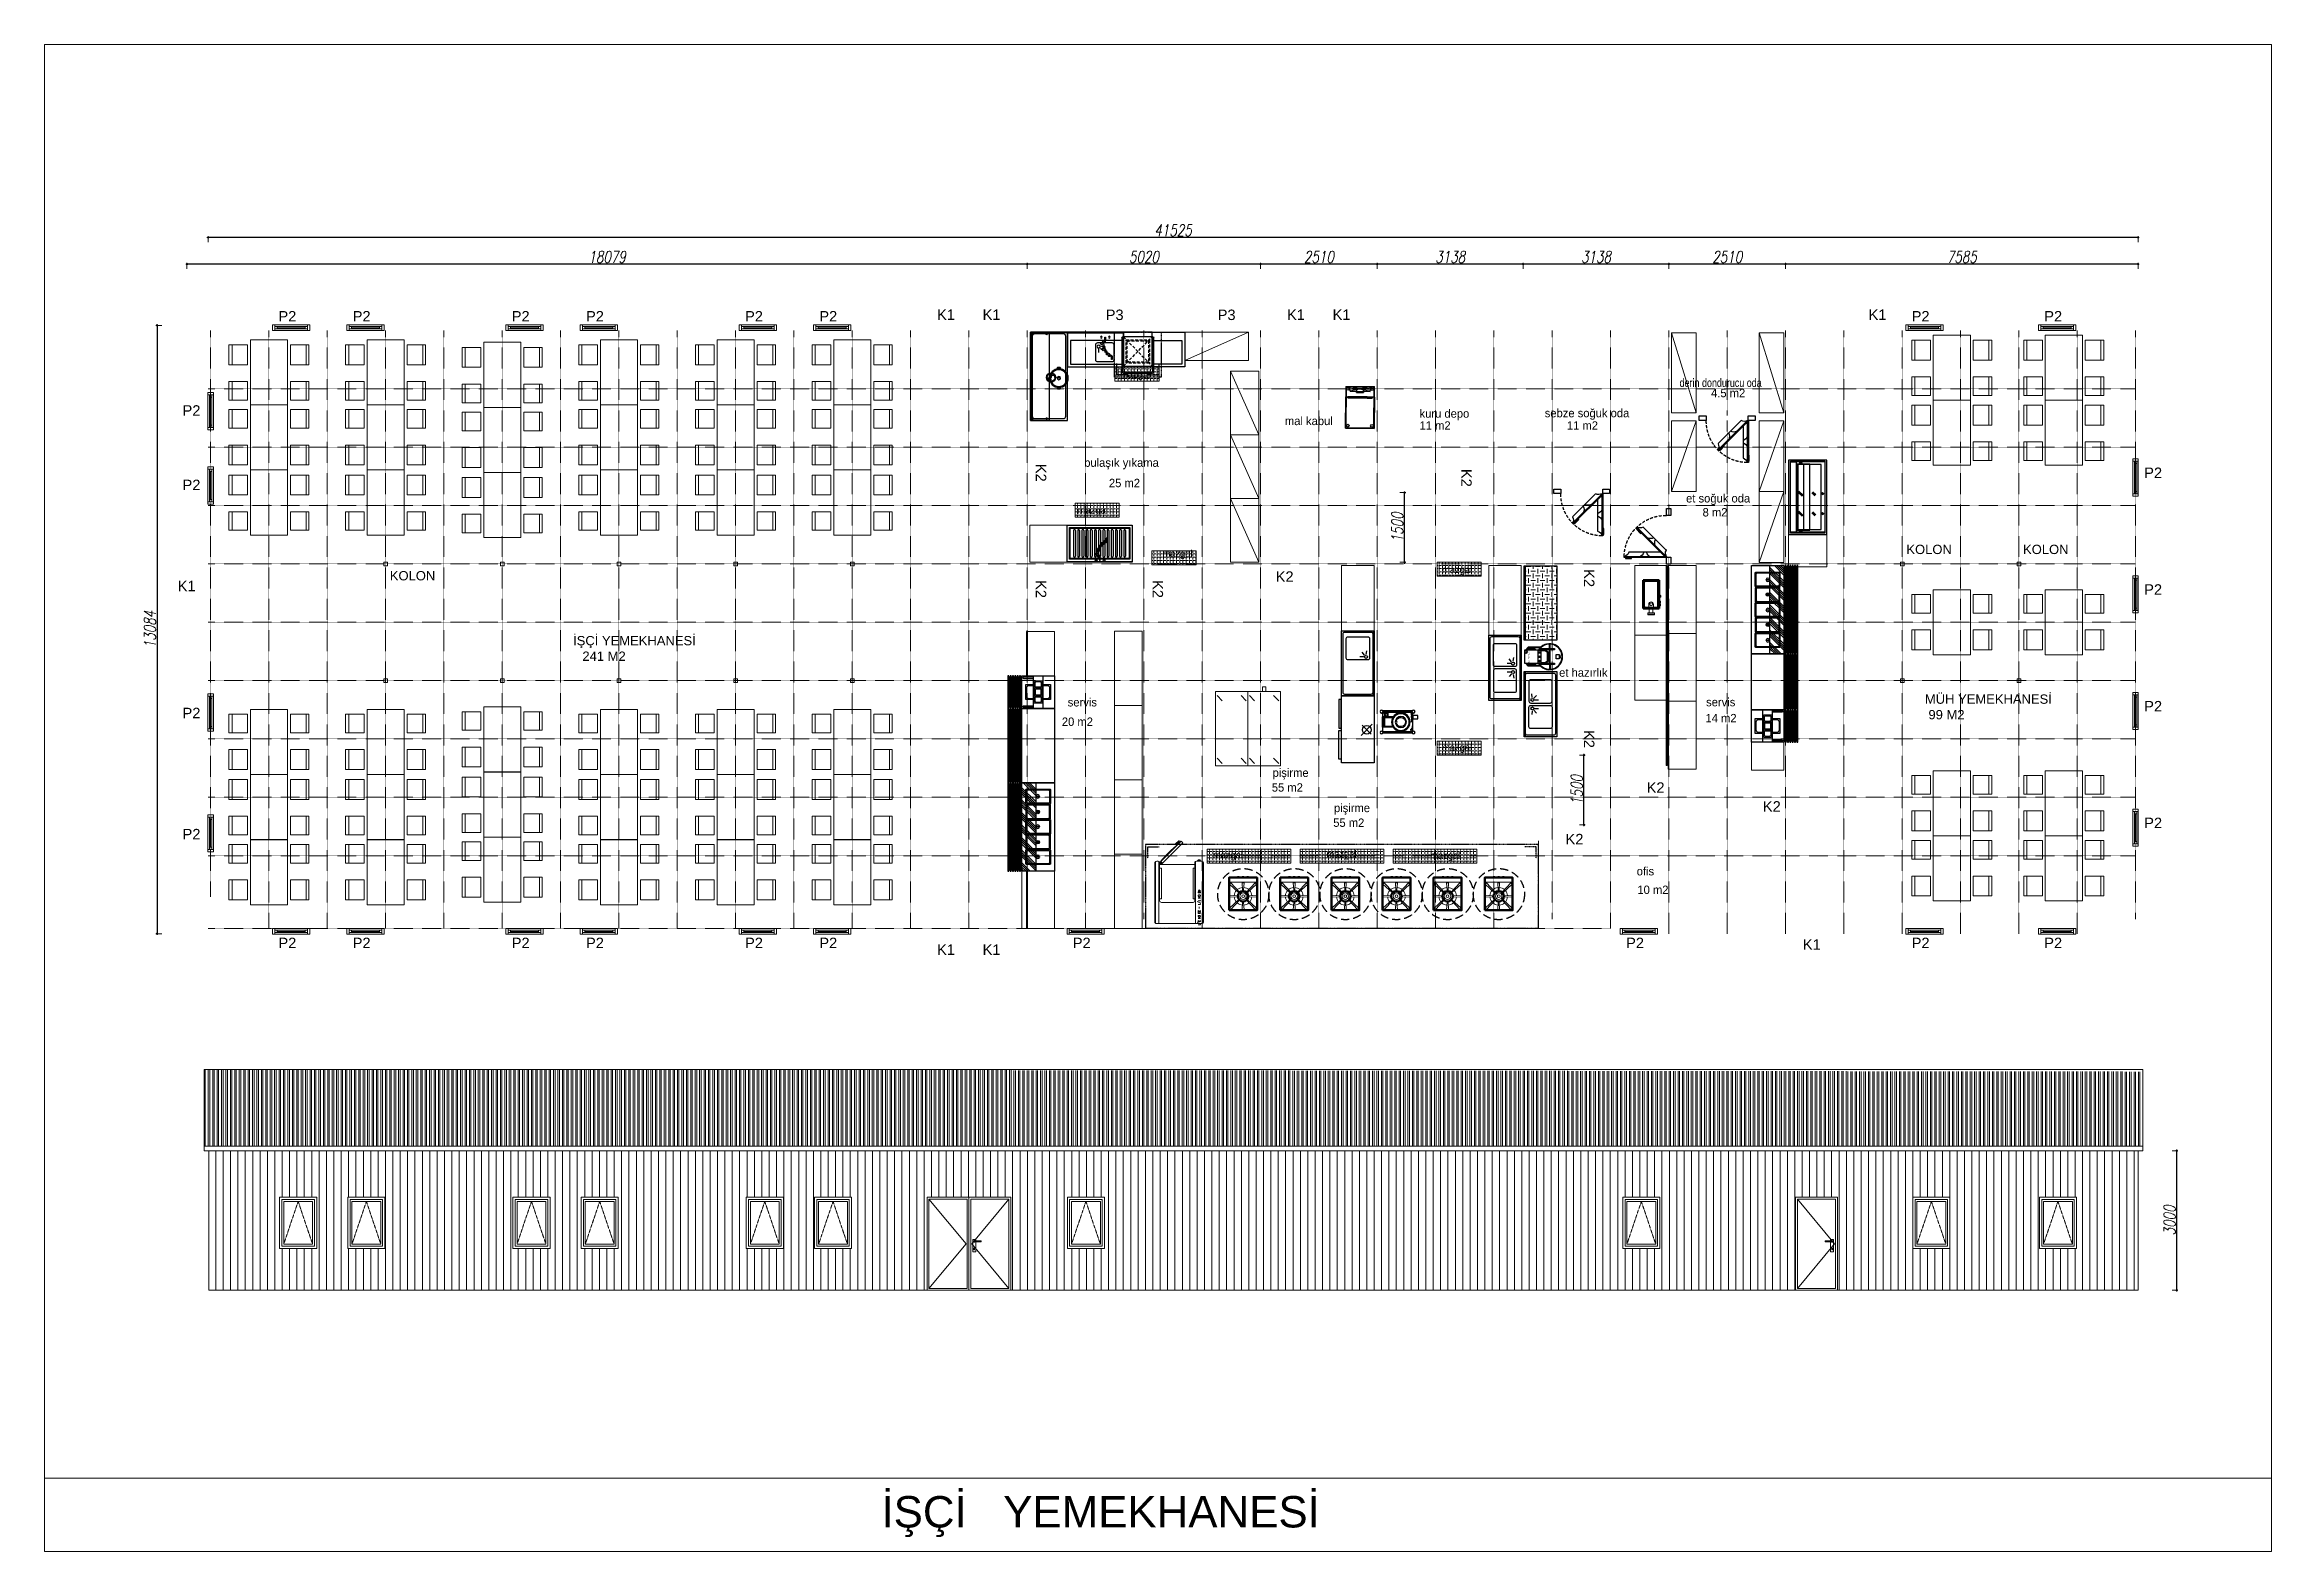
# Model space of a CAD drawing. Header units: millimetres. Extents: x 2046572 to 2142688, y 118270 to 150679.
# Drawn here: x 2046572 to 2094485, y 118270 to 150679 of the extents above; entities that cross this region are included whole.
import ezdxf
from ezdxf.enums import TextEntityAlignment as Align

# ---------------------------------------------------------------- set-up
doc = ezdxf.new("R2010")
doc.units = ezdxf.units.MM
doc.header["$LTSCALE"] = 0.5
doc.set_wipeout_variables(frame=1)
for name, pattern in [('CENTER2', [28.575, 19.05, -3.175, 3.175, -3.175]), ('CONTINU', [0]), ('DASHED', [19.05, 12.7, -6.35]), ('DASHED2', [0.375, 0.25, -0.125]), ('HIDDEN', [9.525, 6.35, -3.175]), ('HIDDEN2', [4.7625, 3.175, -1.5875]), ('HIDDENX2', [19.05, 12.7, -6.35])]:
    doc.linetypes.add(name, pattern=pattern)
doc.layers.get('0').update_dxf_attribs({"lineweight": 13})
for name, color, linetype, lineweight in [('-DWG_ANA', 7, 'Continuous', 50), ('-DWG_DETAY1', 7, 'Continuous', 20), ('-DWG_DETAY2', 7, 'Continuous', 9), ('AKS', 31, 'CENTER2', 0), ('GRC-Ekipman', 4, 'Continuous', 25), ('GRC-et', 10, 'Continuous', 15), ('KAPI', 213, 'Continuous', 13), ('NO', 7, 'Continuous', 30), ('OLCU', 7, 'Continuous', 15), ('PENCERE', 142, 'Continuous', 13), ('PLAN', 253, 'Continuous', 15), ('TARAMA', 251, 'Continuous', 5), ('TEFRİS-M', 232, 'Continuous', 5), ('TEFRİŞŞ', 1, 'Continuous', 9), ('TES_SU', 150, 'Continuous', 25)]:
    doc.layers.add(name, color=color, linetype=linetype, lineweight=lineweight)
for name, color, linetype in [('0-MUTFAK', 7, 'Continuous'), ('200-EquipBorder-2d', 9, 'Continuous'), ('200-EquipInternal-2d', 252, 'Continuous'), ('200-EquipSteel-3d', 9, 'Continuous'), ('CIHAZ', 2, 'Continuous'), ('Kıtc-002 Çizgi', 7, 'Continuous'), ('Kıtc-011 Elk Tes Yazı 001', 1, 'Continuous'), ('Kıtc-014 Elk Tes İşaretler', 1, 'Continuous'), ('Kıtc-034 Soğuk Oda', 1, 'Continuous'), ('MAHALLER', 231, 'Continuous'), ('S2000-002 Çizgi', 7, 'Continuous')]:
    doc.layers.add(name, color=color, linetype=linetype)
doc.layers.add('200-InsPoint-3D', color=3, linetype='Continuous', plot=False)
doc.layers.add('ÖLÇÜ', color=7, linetype='Continuous', lineweight=9, true_color=0x908370)
doc.styles.add('Arch-Dim', font='italic8.shx', dxfattribs={"width": 0.75})
doc.styles.add('RomanS', font='romans.shx', dxfattribs={"width": 0.75})
doc.styles.get("Standard").update_dxf_attribs({"font": 'romans.shx', "width": 0.75})
doc.styles.add('T3', font='arial.ttf')
doc.styles.add('TAKSİM', font='GOTHIC.TTF', dxfattribs={"height": 20})
doc.dimstyles.new('NURİŞ', dxfattribs={"dimtxt": 200, "dimasz": 1, "dimexe": 10, "dimexo": 50, "dimgap": 30, "dimtad": 1, "dimdec": 0, "dimrnd": 0.1, "dimzin": 12, "dimdsep": 46, "dimtxsty": 'Arch-Dim', "dimblk1": 'dot', "dimblk2": 'dot1', "dimsah": 1, "dimcen": 1, "dimse1": 1, "dimse2": 1, "dimclrd": 256, "dimclre": 256, "dimclrt": 256, "dimadec": 1, "dimazin": 3, "dimtfac": 1, "dimtdec": 0, "dimtix": 1, "dimtmove": 2, "dimatfit": 3, "dimfxl": 1, "dimtolj": 1, "dimtzin": 0, "dimarcsym": 0})
pattern_1 = [(270, (-104202.414, 8127.394), (69.85, 1e-13), [50.8, -19.05]), (8e-14, (-104202.414, 8127.394), (-1e-13, 69.85), [50.8, -19.05])]

msp = doc.modelspace()

# ---------------------------------------------------------------- texts
at = {"style": 'TAKSİM'}
for p in [(2069715.4, 143508), (2068800.4, 140590), (2070625.4, 139658.5), (2076639.1, 139311.4), (2076639.1, 135487.5), (2071709.1, 133178.4), (2074152.1, 133196.4), (2076385.1, 133164.4)]:
    msp.add_text('mazgal', height=150, dxfattribs=at).set_placement(p)
at = {"color": 30, "true_color": 0xf8991e, "style": 'TAKSİM', "width": 0.8}
msp.add_text('derin dondurucu oda', height=180, dxfattribs=at).set_placement((2081750.8, 143314.4))
at = {"color": 30, "true_color": 0xf8991e, "style": 'TAKSİM'}
for s, p in [('4.5 m2', (2082427.6, 143094.1)), ('kuru depo', (2076155.4, 142653.8)), ('sebze soğuk oda', (2078848.7, 142663)), ('mal kabul', (2073258.6, 142494.1)), ('11 m2', (2076155.4, 142395.4)), ('11 m2', (2079325.7, 142395.4)), ('bulaşık yıkama', (2068940.9, 141597.1)), ('25 m2', (2069472.8, 141159)), ('et soğuk oda', (2081890.8, 140829.9)), ('8 m2', (2082245.6, 140528.8)), ('et hazırlık', (2079159.6, 137081.8)), ('servis', (2068586.1, 136443.4)), ('servis', (2082321.2, 136446.4)), ('20 m2', (2068459.8, 136025.4)), ('14 m2', (2082307.7, 136102.1)), ('pişirme', (2072993.6, 134927.6)), ('55 m2', (2072977.2, 134611)), ('pişirme', (2074315.1, 134170)), ('55 m2', (2074298.7, 133853.5)), ('ofis', (2080828.2, 132809.5)), ('10 m2', (2080842.9, 132410.1))]:
    msp.add_text(s, height=180, dxfattribs=at).set_placement(p)
at = {"layer": 'KAPI', "style": 'T3'}
for s, p in [('K1', (2065774.2, 144756.6)), ('K1', (2066755.5, 144756.6)), ('K1', (2073304.2, 144756.6)), ('K1', (2074285.5, 144756.6)), ('K1', (2085817.1, 144756.6)), ('K1', (2049436.8, 138921.3)), ('K2', (2073061.1, 139123.8)), ('K2', (2081042.1, 134586.3)), ('K2', (2083543.1, 134180.8)), ('K2', (2079297.1, 133477.8)), ('K1', (2065774.2, 131100.8)), ('K1', (2066755.5, 131100.8)), ('K1', (2084403.7, 131210.8))]:
    msp.add_text(s, height=225, dxfattribs=at).set_placement(p)
for p in [(2067899.3, 141660), (2077053.3, 141550.9), (2067899.3, 139160), (2070412.3, 139160), (2079693.3, 139394.6), (2079693.3, 135936)]:
    msp.add_text('K2', height=225, rotation=270, dxfattribs=at).set_placement(p)
at = {"layer": 'MAHALLER', "linetype": 'CONTINU', "style": 'T3'}
for s, p in [('KOLON', (2086630.8, 139720.6)), ('KOLON', (2089140.8, 139720.6)), ('KOLON', (2054000.8, 139154.6)), ('İŞÇİ YEMEKHANESİ  ', (2057944.3, 137758.2)), ('241 M2', (2058144.5, 137424)), ('MÜH YEMEKHANESİ ', (2087028.6, 136500.9)), ('99 M2', (2087105.3, 136166.7))]:
    msp.add_text(s, height=200, dxfattribs=at).set_placement(p)
at = {"layer": 'PENCERE', "style": 'T3'}
for s, p in [('P2', (2051604.2, 144722.4)), ('P2', (2053202, 144722.4)), ('P2', (2056624.2, 144722.4)), ('P2', (2058222, 144722.4)), ('P2', (2061644.2, 144722.4)), ('P2', (2063242, 144722.4)), ('P3', (2069403.8, 144753.4)), ('P3', (2071812.8, 144753.4)), ('P2', (2086744.2, 144722.4)), ('P2', (2089597, 144722.4)), ('P2', (2049541.9, 142696.4)), ('P2', (2091747.6, 141356.2)), ('P2', (2049541.9, 141095.2)), ('P2', (2091747.6, 138846.2)), ('P2', (2091747.6, 136336.2)), ('P2', (2049541.9, 136189.4)), ('P2', (2049541.9, 133584.8)), ('P2', (2091747.6, 133826.2)), ('P2', (2051604.2, 131245)), ('P2', (2053202, 131245)), ('P2', (2056624.2, 131245)), ('P2', (2058222, 131245)), ('P2', (2061644.2, 131245)), ('P2', (2063242, 131245)), ('P2', (2068695.1, 131245)), ('P2', (2080599.8, 131245)), ('P2', (2086744.2, 131245)), ('P2', (2089597, 131245))]:
    msp.add_text(s, height=225, dxfattribs=at).set_placement(p)
at = {"layer": 'PENCERE', "color": 30, "true_color": 0xf26722, "style": 'T3'}
msp.add_text('İŞÇİ   YEMEKHANESİ', height=675, dxfattribs=at).set_placement((2064579.2, 118785.5))

# ---------------------------------------------------------------- blocks, each defined once
blk = doc.blocks.new('dot')
at = {"layer": 'OLCU'}
h = blk.add_hatch(color=256, dxfattribs=at)
h.paths.add_polyline_path([(0, 15), (0, 0), (15, 0, 0.414214)])
h.paths.add_polyline_path([(0, 15, 0.414214), (-15, 0), (0, 0)])
h.paths.add_polyline_path([(-15, 0, 0.414214), (0, -15), (0, 0)])
h.paths.add_polyline_path([(15, 0), (0, 0), (0, -15, 0.414214)])
for p, q in [((-25, 0), (25, 0)), ((0, 25), (0, -100))]:
    blk.add_line(p, q, dxfattribs=at)
blk.add_circle((0, 0), 15, dxfattribs=at)
blk = doc.blocks.new('dot1')
at = {"layer": 'OLCU'}
h = blk.add_hatch(color=256, dxfattribs=at)
h.paths.add_polyline_path([(0, -15), (0, 0), (-15, 0, 0.414214)])
h.paths.add_polyline_path([(0, -15, 0.414214), (15, 0), (0, 0)])
h.paths.add_polyline_path([(15, 0, 0.414214), (0, 15), (0, 0)])
h.paths.add_polyline_path([(-15, 0), (0, 0), (0, 15, 0.414214)])
for p, q in [((25, 0), (-25, 0)), ((0, -25), (0, 100))]:
    blk.add_line(p, q, dxfattribs=at)
blk.add_circle((0, 0), 15, dxfattribs=at)
blk = doc.blocks.new('*D23')
at = {"layer": 'Defpoints', "color": 0, "linetype": 'CONTINU', "transparency": 16777216}
for p in [(2050145, 144639), (2048994, 131555), (2050145, 131555)]:
    blk.add_point(p, dxfattribs=at)
at = {"layer": 'ÖLÇÜ', "linetype": 'CONTINU', "lineweight": -2, "transparency": 16777216}
blk.add_line((2048994, 144638), (2048994, 131556), dxfattribs=at)
for name, p, rotation in [('dot', (2048994, 144639), 90), ('dot1', (2048994, 131555), 270)]:
    blk.add_blockref(name, p, dxfattribs=dict(at, rotation=rotation))
at = {"layer": 'ÖLÇÜ', "linetype": 'CONTINU', "transparency": 16777216, "insert": (2048839, 138097), "char_height": 250, "attachment_point": 5, "rotation": 90, "style": 'Arch-Dim'}
blk.add_mtext('\\A1;13084', dxfattribs=at)
blk = doc.blocks.new('80x110')
at = {"layer": 'PENCERE'}
for p, q in [((1931734, 147171), (1930934, 147171)), ((1931034, 147086), (1931034, 147136)), ((1931634, 147111), (1931034, 147111)), ((1931634, 147086), (1931634, 147136)), ((1931734, 147051), (1930934, 147051))]:
    blk.add_line(p, q, dxfattribs=at)
for points in [[(1930984, 147171), (1930934, 147171), (1930934, 147051), (1930984, 147051)], [(1931684, 147086), (1931684, 147136), (1930984, 147136), (1930984, 147086)], [(1931684, 147171), (1931734, 147171), (1931734, 147051), (1931684, 147051)]]:
    blk.add_lwpolyline(points, close=True, dxfattribs=at)
blk = doc.blocks.new('*D24')
at = {"layer": 'Defpoints', "color": 0, "linetype": 'CONTINU', "transparency": 16777216}
for p in [(2084030, 145957), (2084030, 144529), (2091615, 144639)]:
    blk.add_point(p, dxfattribs=at)
at = {"layer": 'ÖLÇÜ', "linetype": 'CONTINU', "lineweight": -2, "transparency": 16777216}
blk.add_line((2091614, 145957), (2084031, 145957), dxfattribs=at)
at = {"layer": 'ÖLÇÜ', "linetype": 'CONTINU', "lineweight": -2, "transparency": 16777216, "rotation": 180}
blk.add_blockref('dot1', (2084030, 145957), dxfattribs=at)
at = {"layer": 'ÖLÇÜ', "linetype": 'CONTINU', "lineweight": -2, "transparency": 16777216}
blk.add_blockref('dot', (2091615, 145957), dxfattribs=at)
at = {"layer": 'ÖLÇÜ', "linetype": 'CONTINU', "transparency": 16777216, "insert": (2087823, 146112), "char_height": 250, "attachment_point": 5, "style": 'Arch-Dim'}
blk.add_mtext('\\A1;7585', dxfattribs=at)
blk = doc.blocks.new('*D25')
at = {"layer": 'Defpoints', "color": 0, "linetype": 'CONTINU', "transparency": 16777216}
for p in [(2081520, 145957), (2081520, 144639), (2084030, 144529)]:
    blk.add_point(p, dxfattribs=at)
at = {"layer": 'ÖLÇÜ', "linetype": 'CONTINU', "lineweight": -2, "transparency": 16777216}
blk.add_line((2084029, 145957), (2081521, 145957), dxfattribs=at)
at = {"layer": 'ÖLÇÜ', "linetype": 'CONTINU', "lineweight": -2, "transparency": 16777216, "rotation": 180}
blk.add_blockref('dot1', (2081520, 145957), dxfattribs=at)
at = {"layer": 'ÖLÇÜ', "linetype": 'CONTINU', "lineweight": -2, "transparency": 16777216}
blk.add_blockref('dot', (2084030, 145957), dxfattribs=at)
at = {"layer": 'ÖLÇÜ', "linetype": 'CONTINU', "transparency": 16777216, "insert": (2082775, 146112), "char_height": 250, "attachment_point": 5, "style": 'Arch-Dim'}
blk.add_mtext('\\A1;2510', dxfattribs=at)
blk = doc.blocks.new('*D26')
at = {"layer": 'Defpoints', "color": 0, "linetype": 'CONTINU', "transparency": 16777216}
for p in [(2078383, 145957), (2078383, 144529), (2081520, 144639)]:
    blk.add_point(p, dxfattribs=at)
at = {"layer": 'ÖLÇÜ', "linetype": 'CONTINU', "lineweight": -2, "transparency": 16777216}
blk.add_line((2081519, 145957), (2078384, 145957), dxfattribs=at)
at = {"layer": 'ÖLÇÜ', "linetype": 'CONTINU', "lineweight": -2, "transparency": 16777216, "rotation": 180}
blk.add_blockref('dot1', (2078383, 145957), dxfattribs=at)
at = {"layer": 'ÖLÇÜ', "linetype": 'CONTINU', "lineweight": -2, "transparency": 16777216}
blk.add_blockref('dot', (2081520, 145957), dxfattribs=at)
at = {"layer": 'ÖLÇÜ', "linetype": 'CONTINU', "transparency": 16777216, "insert": (2079952, 146112), "char_height": 250, "attachment_point": 5, "style": 'Arch-Dim'}
blk.add_mtext('\\A1;3138', dxfattribs=at)
blk = doc.blocks.new('*D27')
at = {"layer": 'Defpoints', "color": 0, "linetype": 'CONTINU', "transparency": 16777216}
for p in [(2075245, 145957), (2075245, 144529), (2078383, 144529)]:
    blk.add_point(p, dxfattribs=at)
at = {"layer": 'ÖLÇÜ', "linetype": 'CONTINU', "lineweight": -2, "transparency": 16777216}
blk.add_line((2078382, 145957), (2075246, 145957), dxfattribs=at)
at = {"layer": 'ÖLÇÜ', "linetype": 'CONTINU', "lineweight": -2, "transparency": 16777216, "rotation": 180}
blk.add_blockref('dot1', (2075245, 145957), dxfattribs=at)
at = {"layer": 'ÖLÇÜ', "linetype": 'CONTINU', "lineweight": -2, "transparency": 16777216}
blk.add_blockref('dot', (2078383, 145957), dxfattribs=at)
at = {"layer": 'ÖLÇÜ', "linetype": 'CONTINU', "transparency": 16777216, "insert": (2076814, 146112), "char_height": 250, "attachment_point": 5, "style": 'Arch-Dim'}
blk.add_mtext('\\A1;3138', dxfattribs=at)
blk = doc.blocks.new('*D28')
at = {"layer": 'Defpoints', "color": 0, "linetype": 'CONTINU', "transparency": 16777216}
for p in [(2067715, 145957), (2067715, 144529), (2072735, 144529)]:
    blk.add_point(p, dxfattribs=at)
at = {"layer": 'ÖLÇÜ', "linetype": 'CONTINU', "lineweight": -2, "transparency": 16777216}
blk.add_line((2072734, 145957), (2067716, 145957), dxfattribs=at)
at = {"layer": 'ÖLÇÜ', "linetype": 'CONTINU', "lineweight": -2, "transparency": 16777216, "rotation": 180}
blk.add_blockref('dot1', (2067715, 145957), dxfattribs=at)
at = {"layer": 'ÖLÇÜ', "linetype": 'CONTINU', "lineweight": -2, "transparency": 16777216}
blk.add_blockref('dot', (2072735, 145957), dxfattribs=at)
at = {"layer": 'ÖLÇÜ', "linetype": 'CONTINU', "transparency": 16777216, "insert": (2070225, 146112), "char_height": 250, "attachment_point": 5, "style": 'Arch-Dim'}
blk.add_mtext('\\A1;5020', dxfattribs=at)
blk = doc.blocks.new('*D29')
at = {"layer": 'Defpoints', "color": 0, "linetype": 'CONTINU', "transparency": 16777216}
for p in [(2049637, 145957), (2049637, 144529), (2067715, 144529)]:
    blk.add_point(p, dxfattribs=at)
at = {"layer": 'ÖLÇÜ', "linetype": 'CONTINU', "lineweight": -2, "transparency": 16777216}
blk.add_line((2067714, 145957), (2049638, 145957), dxfattribs=at)
at = {"layer": 'ÖLÇÜ', "linetype": 'CONTINU', "lineweight": -2, "transparency": 16777216, "rotation": 180}
blk.add_blockref('dot1', (2049637, 145957), dxfattribs=at)
at = {"layer": 'ÖLÇÜ', "linetype": 'CONTINU', "lineweight": -2, "transparency": 16777216}
blk.add_blockref('dot', (2067715, 145957), dxfattribs=at)
at = {"layer": 'ÖLÇÜ', "linetype": 'CONTINU', "transparency": 16777216, "insert": (2058676, 146112), "char_height": 250, "attachment_point": 5, "style": 'Arch-Dim'}
blk.add_mtext('\\A1;18079', dxfattribs=at)
blk = doc.blocks.new('*D30')
at = {"layer": 'Defpoints', "color": 0, "linetype": 'CONTINU', "transparency": 16777216}
for p in [(2050090, 146529), (2050090, 144529), (2091615, 144639)]:
    blk.add_point(p, dxfattribs=at)
at = {"layer": 'ÖLÇÜ', "linetype": 'CONTINU', "lineweight": -2, "transparency": 16777216}
blk.add_line((2091614, 146529), (2050091, 146529), dxfattribs=at)
at = {"layer": 'ÖLÇÜ', "linetype": 'CONTINU', "lineweight": -2, "transparency": 16777216, "rotation": 180}
blk.add_blockref('dot1', (2050090, 146529), dxfattribs=at)
at = {"layer": 'ÖLÇÜ', "linetype": 'CONTINU', "lineweight": -2, "transparency": 16777216}
blk.add_blockref('dot', (2091615, 146529), dxfattribs=at)
at = {"layer": 'ÖLÇÜ', "linetype": 'CONTINU', "transparency": 16777216, "insert": (2070853, 146684), "char_height": 250, "attachment_point": 5, "style": 'Arch-Dim'}
blk.add_mtext('\\A1;41525', dxfattribs=at)
blk = doc.blocks.new('*D31')
at = {"layer": 'Defpoints', "color": 0, "linetype": 'CONTINU', "transparency": 16777216}
for p in [(2091665, 126888), (2092448, 126888), (2091615, 123888)]:
    blk.add_point(p, dxfattribs=at)
at = {"layer": 'ÖLÇÜ', "linetype": 'CONTINU', "lineweight": -2, "transparency": 16777216}
blk.add_line((2092448, 123889), (2092448, 126887), dxfattribs=at)
for name, p, rotation in [('dot1', (2092448, 126888), 90), ('dot', (2092448, 123888), 270)]:
    blk.add_blockref(name, p, dxfattribs=dict(at, rotation=rotation))
at = {"layer": 'ÖLÇÜ', "linetype": 'CONTINU', "transparency": 16777216, "insert": (2092293, 125388), "char_height": 250, "attachment_point": 5, "rotation": 90, "style": 'Arch-Dim'}
blk.add_mtext('\\A1;3000', dxfattribs=at)
blk = doc.blocks.new('YEMEK MASASI 4 KİŞİLİK')
for p, q in [((204766, 129592), (204338, 129592)), ((204338, 129592), (204338, 129192)), ((204766, 129526), (204338, 129526)), ((204766, 129192), (204766, 129592)), ((205127, 129192), (205127, 129592)), ((205127, 129592), (205527, 129592)), ((205527, 129526), (205127, 129526)), ((205527, 129592), (205527, 129192)), ((205629, 129131), (204229, 129131)), ((204229, 129131), (204229, 128331)), ((204338, 129192), (204766, 129192)), ((205527, 129192), (205127, 129192)), ((205629, 128331), (205629, 129131)), ((204229, 128331), (205629, 128331)), ((204338, 128270), (204766, 128270)), ((204338, 127870), (204338, 128270)), ((204766, 127932), (204338, 127932)), ((204766, 128270), (204766, 127870)), ((205527, 128270), (205127, 128270)), ((205127, 128270), (205127, 127870)), ((205527, 127932), (205127, 127932)), ((205527, 127870), (205527, 128270)), ((204766, 127870), (204338, 127870)), ((205127, 127870), (205527, 127870))]:
    blk.add_line(p, q)
blk = doc.blocks.new('A$C7ED97EAE')
at = {"layer": 'Kıtc-002 Çizgi'}
for p, q in [((0, 3), (0, 76.5)), ((2, 78.5), (3.5, 78.5)), ((2, 5), (2, 75)), ((3.5, 88.5), (65.5, 88.5)), ((3.5, 15), (3.5, 88.5)), ((3.5, 78.5), (65.5, 78.5)), ((3.5, 76.5), (3.5, 76.5)), ((65.5, 88.5), (65.5, 15)), ((65.5, 78.5), (67, 78.5)), ((65.5, 76.5), (65.5, 76.5)), ((67, 75), (67, 5)), ((69, 76.5), (69, 3)), ((66, 0), (3, 0)), ((65.5, 15), (3.5, 15)), ((64, 2), (5, 2)), ((67, 15), (65.5, 15))]:
    blk.add_line(p, q, dxfattribs=at)
at = {"layer": 'Kıtc-002 Çizgi', "linetype": 'DASHED'}
for p, q in [((65.5, 78.5), (3.5, 15)), ((65.5, 15), (3.5, 78.5))]:
    blk.add_line(p, q, dxfattribs=at)
for points in [[(9.5, 21.5), (59.5, 21.5), (59.5, 71.5), (9.5, 71.5)], [(11.5, 23.5), (57.5, 23.5), (57.5, 69.5), (11.5, 69.5)]]:
    blk.add_lwpolyline(points, close=True, dxfattribs=at)
at = {"layer": 'Kıtc-002 Çizgi'}
for centre, radius, start, end in [((2, 76.5), 2, 90, 180), ((3.5, 75), 1.5, 90, 180), ((65.5, 75), 1.5, 0, 90), ((67, 76.5), 2, 0, 90), ((3, 3), 3, 180, 270), ((5, 5), 3, 180, 270), ((64, 5), 3, 270, 0), ((66, 3), 3, 270, 0)]:
    blk.add_arc(centre, radius, start, end, dxfattribs=at)
blk = doc.blocks.new('A$C7BE05278')
at = {"layer": 'S2000-002 Çizgi'}
h = blk.add_hatch(color=256, dxfattribs=at)
h.paths.add_polyline_path([(4.7, 9.9, -0.025454), (4.8, 10.4, 0.278063), (0.8, 7.5), (1.2, 7.3, -0.265675)])
h.paths.add_polyline_path([(5.4, 10.4, 0.028094), (4.8, 10.4, 0.025454), (4.7, 9.9, -0.030609), (5.2, 9.9, -0.027259)])
h.paths.add_polyline_path([(5.4, 10.4, 0.027259), (5.2, 9.9, -0.171751), (7.9, 9), (7.9, 9), (7.9, 9, -1.347305), (5.2, 7.1, -0.147228), (5.2, 9.9, 0.030609), (4.7, 9.9, 0.138731), (4.7, 7, 1.347306), (8.2, 9.4, 0.162476)])
h.paths.add_polyline_path([(12.5, 12.7), (12.7, 13.1, 0.483116), (4.8, 10.4, -0.028094), (5.4, 10.4, -0.470681)])
for p, q in [((0.5, 7.3), (0, 0)), ((0.5, 7.3), (0, 0)), ((0, 0), (1.9, 0)), ((1.5, 7.3), (0.5, 7.3)), ((1.5, 7.3), (0.5, 7.3)), ((1.9, 0), (1.5, 7.3)), ((1.9, 0), (1.5, 7.3)), ((14.4, 47.6), (14.3, 41.7)), ((14.4, 47.6), (14.3, 41.7)), ((14.3, 41.7), (15.9, 41.7)), ((14.3, 41.7), (15.9, 41.7)), ((16, 47.6), (14.4, 47.6)), ((16, 47.6), (14.4, 47.6)), ((15.1, 47.6), (15, 38.9)), ((15.9, 41.7), (16, 47.6)), ((15.9, 41.7), (16, 47.6))]:
    blk.add_line(p, q, dxfattribs=at)
for centre in [(6.3, 47.8), (23.5, 47.6)]:
    blk.add_circle(centre, 1.99, dxfattribs=at)
for centre, radius, start, end in [((4.8, 5.6), 4.31, 51.245, 156.7533), ((9.4, 8.6), 4.83, 57.0103, 197.5795), ((6.4, 7.6), 1.7, 197.5795, 51.245), ((14.4, 12.6), 4.98, 103.1199, 200.7743), ((11.2, 11.3), 1.54, 200.7743, 57.0103), ((15.6, 16.7), 3.77, 86.0156, 220.6772), ((13.7, 15.7), 1.76, 236.8088, 103.1199), ((18.1, 21.1), 3.83, 52.4089, 229.1112), ((17.8, 38.9), 2.86, 179.43, 359.43), ((16.5, 19.2), 1.37, 229.1112, 116.3243), ((20, 25.6), 3.8, 74.9498, 261.6763), ((19.1, 38.9), 1.6, 359.43, 179.43), ((25.1, 38.8), 7.64, 179.43, 242.0346), ((23.5, 30.9), 5.53, 105.7663, 225.7833), ((19.6, 23.1), 1.26, 261.6763, 52.4089), ((20.6, 27.9), 1.41, 225.7833, 74.9498), ((22.6, 34), 2.23, 242.0346, 105.7663)]:
    blk.add_arc(centre, radius, start, end, dxfattribs=at)
blk.add_solid([(15.9, 41.7), (14.3, 41.7), (16, 47.6), (14.4, 47.6)], dxfattribs=at)
blk = doc.blocks.new('A$C7327736A')
at = {"layer": 'S2000-002 Çizgi'}
for p, q in [((48.3, 44.3), (40.5, 45.4)), ((49.6, 40.5), (43.5, 35.4)), ((53.5, 38.8), (53.5, 30.9))]:
    blk.add_line(p, q, dxfattribs=at)
for points in [[(0, 75), (120, 75), (120, 0), (0, 0)], [(0, 75), (120, 75), (120, 73), (0, 73)], [(0, 57), (114, 57), (114, 6), (0, 6)]]:
    blk.add_lwpolyline(points, close=True, dxfattribs=at)
blk.add_lwpolyline([(56, 11.5), (24, 11.5, -0.414214), (20, 15.5), (20, 47.5, -0.414214), (24, 51.5), (56, 51.5, -0.414214), (60, 47.5), (60, 15.5, -0.414214)], format="xyb", close=True, dxfattribs=at)
blk.add_circle((53.3, 43.8), 3.19, dxfattribs=at)
blk.add_blockref('A$C7BE05278', (24, 16.2), dxfattribs=at)
blk = doc.blocks.new('A$C3049075E')
at = {"layer": 'S2000-002 Çizgi'}
for points in [[(70, 0), (0, 0), (0, 75), (70, 75)], [(70, 18), (6, 18), (6, 69), (70, 69)]]:
    blk.add_lwpolyline(points, close=True, dxfattribs=at)
blk = doc.blocks.new('A$C63C40D4A')
at = {"layer": 'S2000-002 Çizgi', "color": 254}
for p, q in [((14, 11.5), (14, 67)), ((18, 11.5), (18, 67)), ((23, 11.5), (23, 67)), ((27, 11.5), (27, 67)), ((32, 11.5), (32, 67)), ((36, 11.5), (36, 67)), ((41, 11.5), (41, 67)), ((45, 11.5), (45, 67)), ((50, 11.5), (50, 67)), ((54, 11.5), (54, 67)), ((59, 11.5), (59, 67)), ((63, 11.5), (63, 67)), ((68, 11.5), (68, 67)), ((72, 11.5), (72, 67)), ((77, 11.5), (77, 67)), ((81, 11.5), (81, 67)), ((86, 11.5), (86, 67)), ((90, 11.5), (90, 67)), ((95, 11.5), (95, 67)), ((99, 11.5), (99, 67)), ((104, 11.5), (104, 67)), ((108, 11.5), (108, 67)), ((113, 11.5), (113, 67)), ((117, 11.5), (117, 67)), ((122, 11.5), (122, 67)), ((126, 11.5), (126, 67))]:
    blk.add_line(p, q, dxfattribs=at)
at = {"layer": 'S2000-002 Çizgi'}
for points in [[(0, 80), (140, 80), (140, 78.5), (0, 78.5)], [(0, 80), (140, 80), (140, 0), (0, 0)], [(5, 73.5), (135, 73.5), (135, 5), (5, 5)], [(6.5, 72), (133.5, 72), (133.5, 6.5), (6.5, 6.5)]]:
    blk.add_lwpolyline(points, close=True, dxfattribs=at)
at = {"layer": 'S2000-002 Çizgi', "color": 254}
for centre, start, end in [((16, 67), 0, 180), ((25, 67), 0, 180), ((34, 67), 0, 180), ((43, 67), 0, 180), ((52, 67), 0, 180), ((61, 67), 0, 180), ((70, 67), 0, 180), ((79, 67), 0, 180), ((88, 67), 0, 180), ((97, 67), 0, 180), ((106, 67), 0, 180), ((115, 67), 0, 180), ((124, 67), 0, 180), ((16, 11.5), 180, 0), ((25, 11.5), 180, 0), ((34, 11.5), 180, 0), ((43, 11.5), 180, 0), ((52, 11.5), 180, 0), ((61, 11.5), 180, 0), ((70, 11.5), 180, 0), ((79, 11.5), 180, 0), ((88, 11.5), 180, 0), ((97, 11.5), 180, 0), ((106, 11.5), 180, 0), ((115, 11.5), 180, 0), ((124, 11.5), 180, 0)]:
    blk.add_arc(centre, 2, start, end, dxfattribs=at)
blk = doc.blocks.new('A$C16655EB0')
at = {"layer": 'S2000-002 Çizgi'}
for name, p in [('A$C63C40D4A', (0, 0)), ('A$C7BE05278', (54, 28.3))]:
    blk.add_blockref(name, p, dxfattribs=at)
blk = doc.blocks.new('A$C53E03B34')
at = {"layer": 'Kıtc-002 Çizgi'}
for points in [[(3.7, 16.6), (2, 16.6, -0.414214), (0, 18.6), (0, 21.4, -0.414214), (2, 23.4), (3.7, 23.4)], [(43.1, 16.6), (44.9, 16.6, 0.414214), (46.9, 18.6), (46.9, 21.4, 0.414214), (44.9, 23.4), (43.1, 23.4)]]:
    blk.add_lwpolyline(points, format="xyb", dxfattribs=at)
for points in [[(2.8, 17.6), (2, 17.6, -0.414214), (1, 18.6), (1, 21.4, -0.414214), (2, 22.4), (2.8, 22.4)], [(44, 17.6), (44.9, 17.6, 0.414214), (45.9, 18.6), (45.9, 21.4, 0.414214), (44.9, 22.4), (44, 22.4)]]:
    blk.add_lwpolyline(points, format="xyb", close=True, dxfattribs=at)
for points in [[(22.1, 23.4), (24.2, 21.8), (24.2, 18.1), (22.7, 16.4)], [(23.5, 23.7), (25.2, 22.3), (25.2, 17.7), (23.8, 16.3)]]:
    blk.add_lwpolyline(points, dxfattribs=at)
for radius in [20, 18, 3.66]:
    blk.add_circle((23.4, 20), radius, dxfattribs=at)
blk = doc.blocks.new('A$C02D540D2')
at = {"layer": 'S2000-002 Çizgi'}
h = blk.add_hatch(color=256, dxfattribs=at)
edge = h.paths.add_edge_path(flags=17)
edge.add_arc((44.3, 92.4), 8.5, 0, 360)
edge = h.paths.add_edge_path()
edge.add_arc((44.3, 92.4), 10, 0, 360)
edge = h.paths.add_edge_path(flags=16)
edge.add_arc((40, 92.4), 4.25, 180, 360)
at = {"ltscale": 5}
for points in [[(80, 188), (0, 188), (0, 190), (80, 190)], [(2, 188), (0, 188), (0, 0), (2, 0)]]:
    blk.add_lwpolyline(points, close=True, dxfattribs=at)
at = {"layer": 'S2000-002 Çizgi'}
for points in [[(0, 190), (0, 0), (80, 0), (80, 190)], [(40, 190), (40, 0), (0, 0), (0, 190)]]:
    blk.add_lwpolyline(points, close=True, dxfattribs=at)
blk.add_lwpolyline([(4, 181), (4, 9, 0.414214), (9, 4), (71, 4, 0.414214), (76, 9), (76, 181, 0.414214), (71, 186), (9, 186, 0.414214)], format="xyb", close=True, dxfattribs=at)
for centre, radius in [((4.9, 185.9), 1.65), ((35.1, 185.9), 1.65), ((44.3, 92.4), 10), ((44.3, 92.4), 8.5), ((4.9, 4.1), 1.65), ((35.1, 4.1), 1.65)]:
    blk.add_circle(centre, radius, dxfattribs=at)
for centre, start, end in [((48.5, 92.4), 0, 180), ((40, 92.4), 180, 0)]:
    blk.add_arc(centre, 4.25, start, end, dxfattribs=at)
at = {"layer": 'S2000-002 Çizgi', "xscale": -1, "rotation": 270.0000000000001}
blk.add_blockref('A$C53E03B34', (41.2, 67.5), dxfattribs=at)
blk = doc.blocks.new('A$C510426C4')
at = {"layer": 'S2000-002 Çizgi'}
for p, q in [((2.5, 66.3), (2.5, 45)), ((5.5, 66.3), (5.5, 45)), ((64.5, 66.3), (64.5, 45)), ((67.5, 66.3), (67.5, 45))]:
    blk.add_line(p, q, dxfattribs=at)
for points in [[(0, 100), (70, 100), (70, 98), (0, 98)], [(3, 98), (67, 98), (67, 95), (3, 95)], [(0, 95), (70, 95), (70, 93), (0, 93)], [(0, 90), (70, 90), (70, 88), (0, 88)], [(0, 85), (70, 85), (70, 83), (0, 83)], [(0, 80), (70, 80), (70, 78), (0, 78)], [(0, 75), (70, 75), (70, 73), (0, 73)], [(0, 0), (70, 0), (70, 70), (0, 70)], [(3, 93), (67, 93), (67, 90), (3, 90)], [(3, 93), (67, 93), (67, 90), (3, 90)], [(3, 88), (67, 88), (67, 85), (3, 85)], [(3, 88), (67, 88), (67, 85), (3, 85)], [(3, 88), (67, 88), (67, 85), (3, 85)], [(3, 83), (67, 83), (67, 80), (3, 80)], [(3, 78), (67, 78), (67, 75), (3, 75)], [(3, 73), (67, 73), (67, 70), (3, 70)], [(0, 45), (0, 25), (70, 25), (70, 45)]]:
    blk.add_lwpolyline(points, close=True, dxfattribs=at)
for points in [[(51.2, 45), (51.2, 61.5), (18.7, 61.5), (18.7, 45)], [(18.7, 25), (18.7, 8.5), (51.2, 8.5), (51.2, 25)]]:
    blk.add_lwpolyline(points, dxfattribs=at)
for points in [[(49.2, 45), (49.2, 54.5, 0.414214), (44.2, 59.5), (25.7, 59.5, 0.414214), (20.7, 54.5), (20.7, 45)], [(20.7, 25), (20.7, 15.5, 0.414214), (25.7, 10.5), (44.2, 10.5, 0.414214), (49.2, 15.5), (49.2, 25)]]:
    blk.add_lwpolyline(points, format="xyb", dxfattribs=at)
for points in [[(12.5, 26.2), (24.7, 26.2, 0.414214), (26.7, 28.2), (26.7, 41.8, 0.414214), (24.7, 43.8), (12.5, 43.8, 0.414214), (10.5, 41.8), (10.5, 28.2, 0.414214)], [(15.5, 28.2), (21.7, 28.2, 0.414214), (24.7, 31.2), (24.7, 38.8, 0.414214), (21.7, 41.8), (15.5, 41.8, 0.414214), (12.5, 38.8), (12.5, 31.2, 0.414214)], [(40.9, 26.2), (28.7, 26.2, -0.414214), (26.7, 28.2), (26.7, 41.8, -0.414214), (28.7, 43.8), (40.9, 43.8, -0.414214), (42.9, 41.8), (42.9, 28.2, -0.414214)], [(37.9, 28.2), (31.7, 28.2, -0.414214), (28.7, 31.2), (28.7, 38.8, -0.414214), (31.7, 41.8), (37.9, 41.8, -0.414214), (40.9, 38.8), (40.9, 31.2, -0.414214)], [(44.9, 26.2), (57.1, 26.2, 0.414214), (59.1, 28.2), (59.1, 41.8, 0.414214), (57.1, 43.8), (44.9, 43.8, 0.414214), (42.9, 41.8), (42.9, 28.2, 0.414214)], [(47.9, 28.2), (54.1, 28.2, 0.414214), (57.1, 31.2), (57.1, 38.8, 0.414214), (54.1, 41.8), (47.9, 41.8, 0.414214), (44.9, 38.8), (44.9, 31.2, 0.414214)]]:
    blk.add_lwpolyline(points, format="xyb", close=True, dxfattribs=at)
for centre in [(4, 66.3), (66, 66.3), (66, 66.3)]:
    blk.add_arc(centre, 1.51, 0, 180, dxfattribs=at)
blk = doc.blocks.new('A$C4383204F')
at = {"layer": 'S2000-002 Çizgi'}
for points in [[(51, 32.5), (2, 32.5, 0.414214), (0, 30.5), (0, 2, 0.414214), (2, 0), (51, 0, 0.414214), (53, 2), (53, 30.5, 0.414214)], [(49, 30.5), (4, 30.5, 0.414214), (2, 28.5), (2, 4, 0.414214), (4, 2), (49, 2, 0.414214), (51, 4), (51, 28.5, 0.414214)]]:
    blk.add_lwpolyline(points, format="xyb", close=True, dxfattribs=at)
blk.add_lwpolyline([(29.7, 16.2), (22.2, 16.2), (22.2, 15.4), (29.7, 15.4)], close=True, dxfattribs=at)
blk.add_circle((25.9, 15.8), 3.82, dxfattribs=at)
blk = doc.blocks.new('A$C57210E87')
at = {"layer": 'S2000-002 Çizgi'}
h = blk.add_hatch(dxfattribs=at)
h.set_pattern_fill('ANSI34', color=254, style=0)
h.set_pattern_definition([(45, (-7423.186, -591.372), (-13.470384, 13.470384), []), (45, (-7418.696, -591.372), (-13.470384, 13.470384), []), (45, (-7414.205, -591.372), (-13.470384, 13.470384), []), (45, (-7409.715, -591.372), (-13.470384, 13.470384), [])])
h.paths.add_polyline_path([(0, 30), (190, 30), (190, 60), (0, 60)])
for points in [[(0, 100), (190, 100), (190, 30), (0, 30)], [(0, 60), (190, 60), (190, 30), (0, 30)], [(0, 25), (190, 25), (190, 27), (0, 27)], [(0, 20), (190, 20), (190, 22), (0, 22)], [(0, 15), (190, 15), (190, 17), (0, 17)], [(0, 10), (190, 10), (190, 12), (0, 12)], [(0, 5), (190, 5), (190, 7), (0, 7)], [(0, 0), (190, 0), (190, 2), (0, 2)], [(3, 27), (187, 27), (187, 30), (3, 30)], [(3, 22), (187, 22), (187, 25), (3, 25)], [(3, 17), (187, 17), (187, 20), (3, 20)], [(3, 12), (187, 12), (187, 15), (3, 15)], [(3, 12), (187, 12), (187, 15), (3, 15)], [(3, 12), (187, 12), (187, 15), (3, 15)], [(3, 7), (187, 7), (187, 10), (3, 10)], [(3, 7), (187, 7), (187, 10), (3, 10)], [(3, 2), (187, 2), (187, 5), (3, 5)]]:
    blk.add_lwpolyline(points, close=True, dxfattribs=at)
at = {"layer": 'S2000-002 Çizgi', "extrusion": (0, 0, -1), "zscale": -1, "rotation": 90}
for p in [(-13.5, 38.5), (-78.5, 38.5), (-143.5, 38.5)]:
    blk.add_blockref('A$C4383204F', p, dxfattribs=at)
at = {"layer": 'S2000-002 Çizgi', "rotation": 90}
for p in [(78.5, 38.5), (143.5, 38.5)]:
    blk.add_blockref('A$C4383204F', p, dxfattribs=at)
blk = doc.blocks.new('A$C382F3734')
at = {"layer": 'S2000-002 Çizgi'}
for points in [[(0, 100), (160, 100), (160, 30), (0, 30)], [(0, 25), (160, 25), (160, 27), (0, 27)], [(0, 20), (160, 20), (160, 22), (0, 22)], [(0, 15), (160, 15), (160, 17), (0, 17)], [(0, 10), (160, 10), (160, 12), (0, 12)], [(0, 5), (160, 5), (160, 7), (0, 7)], [(0, 0), (160, 0), (160, 2), (0, 2)], [(3, 27), (157, 27), (157, 30), (3, 30)], [(3, 22), (157, 22), (157, 25), (3, 25)], [(3, 17), (157, 17), (157, 20), (3, 20)], [(3, 12), (157, 12), (157, 15), (3, 15)], [(3, 12), (157, 12), (157, 15), (3, 15)], [(3, 12), (157, 12), (157, 15), (3, 15)], [(3, 7), (157, 7), (157, 10), (3, 10)], [(3, 7), (157, 7), (157, 10), (3, 10)], [(3, 2), (157, 2), (157, 5), (3, 5)]]:
    blk.add_lwpolyline(points, close=True, dxfattribs=at)
blk = doc.blocks.new('ghggfhh')
at = {"color": 7}
blk.add_lwpolyline([(1188.7, 1333.3), (1193.7, 1333.3), (1193.7, 1333.9), (1188.7, 1333.9)], close=True, dxfattribs=at)
blk.add_lwpolyline([(1188.7, 1333), (1189.2, 1332.5), (1189.2, 1332.5, 0.414214), (1190.2, 1331.5), (1192.2, 1331.5, 0.414214), (1193.2, 1332.5), (1193.2, 1332.5), (1193.7, 1333)], format="xyb", dxfattribs=at)
for points in [[(1188.7, 1333), (1190.7, 1333)], [(1189.4, 1332.7), (1193.1, 1332.7)], [(1189.5, 1332.5), (1193, 1332.5)], [(1189.5, 1332.3), (1192.9, 1332.3)], [(1189.6, 1332), (1192.8, 1332)], [(1190, 1331.8), (1192.4, 1331.8)], [(1190.7, 1333.3), (1190.7, 1333)], [(1191.7, 1333.3), (1191.7, 1333)], [(1191.7, 1333), (1193.7, 1333)]]:
    blk.add_lwpolyline(points, dxfattribs=at)
blk = doc.blocks.new('dsfdsdfdsf')
at = {"color": 7}
for p, q in [((-1637.9, -3824.1), (-1637.9, -3950.1)), ((-1536.9, -3820.1), (-1633.9, -3820.1)), ((-1532.9, -3950.1), (-1532.9, -3824.1)), ((-1633.9, -3954.1), (-1622.5, -3954.1)), ((-1539.8, -3954.1), (-1536.9, -3954.1))]:
    blk.add_line(p, q, dxfattribs=at)
for points in [[(-1636.1, -3953.5), (-1636.1, -3820.8)], [(-1620.6, -3953.7), (-1620.6, -3820.1)], [(-1541.4, -3953.8), (-1541.4, -3820.1)], [(-1534.5, -3953.3), (-1534.5, -3820.9)], [(-1548.2, -3952.2), (-1548.2, -3947.2), (-1619.1, -3947.2), (-1619.1, -3952.2)], [(-1548.2, -3948.7), (-1593.4, -3993.9), (-1589.8, -3997.4)], [(-1589.8, -3997.4), (-1544.6, -3952.2)]]:
    blk.add_lwpolyline(points, dxfattribs=at)
for points in [[(-1543.2, -3952.2), (-1543.2, -3869.7, 0.414214), (-1547.2, -3865.7), (-1615.1, -3865.7, 0.414214), (-1619.1, -3869.7), (-1619.1, -3952.2)], [(-1585.7, -3995.3, 0.414214), (-1584.2, -3995.3), (-1579, -3990), (-1577.5, -3991.5), (-1584.2, -3998.2, -0.414214), (-1585.6, -3998.2), (-1586.4, -3997.4), (-1588.1, -3995.7), (-1586.7, -3994.3), (-1585.7, -3995.3)]]:
    blk.add_lwpolyline(points, format="xyb", dxfattribs=at)
for points in [[(-1619.1, -3939.6), (-1615.1, -3939.6), (-1615.1, -3873.1), (-1619.1, -3873.1)], [(-1543.2, -3939.6), (-1547.2, -3939.6), (-1547.2, -3873.1), (-1543.2, -3873.1)], [(-1543.2, -3947.2), (-1548.2, -3947.2), (-1548.2, -3952.2), (-1543.2, -3952.2)]]:
    blk.add_lwpolyline(points, close=True, dxfattribs=at)
for radius in [1.74, 1.49, 0.293]:
    blk.add_circle((-1545.7, -3949.7), radius, dxfattribs=at)
for centre, radius, start, end in [((-1633.9, -3824.1), 4, 90, 180), ((-1536.9, -3824.1), 4, 0, 90), ((-1633.9, -3950.1), 4, 180, 270), ((-1622.5, -3950.1), 4, 270, 328.3103), ((-1713.4, -3822), 213.3, 307.3499, 322.3803), ((-1539.8, -3950.1), 4, 211.6897, 270), ((-1536.9, -3950.1), 4, 270, 0)]:
    blk.add_arc(centre, radius, start, end, dxfattribs=at)
at = {"color": 7, "xscale": 1.276185955557594, "yscale": 1.276185955557594, "zscale": 1.276185955557594}
blk.add_blockref('ghggfhh', (-3148.4, -5656.4), dxfattribs=at)
at = {"color": 7, "insert": (-1630.9, -3893), "char_height": 5, "attachment_point": 1, "rotation": 90}
blk.add_mtext_dynamic_manual_height_columns('\\A1;40 GN 1/1 - 20 GN 2/1     ', width=72.269, gutter_width=12.5, heights=[0], dxfattribs=at)
blk = doc.blocks.new('1-OG6')
at = {"layer": '-DWG_DETAY1', "color": 0}
for points in [[(-30, 30), (-30, -30), (30, -30), (30, 30)], [(-8.1, 9.5), (-9.5, 8), (-29, 26), (-26.2, 28.8)], [(-13, 1), (-13, -1), (-29, -2), (-29, 2)], [(-1, 13), (1, 13), (2, 29), (-2, 29)], [(8.1, 9.5), (9.5, 8), (29, 26), (26.2, 28.8)], [(13, 1), (13, -1), (29, -2), (29, 2)], [(-8.1, -9.5), (-9.5, -8), (-29, -26), (-26.2, -28.8)], [(-1, -13), (1, -13), (2, -29), (-2, -29)], [(8.1, -9.5), (9.5, -8), (29, -26), (26.2, -28.8)]]:
    blk.add_lwpolyline(points, close=True, dxfattribs=at)
for points in [[(-14.4, 12.4, 0.160919), (-18.9, 1.4, 0.160919)], [(-1.4, 18.9, 0.162747), (-12.5, 14.3, 0.162747)], [(12.5, 14.3, 0.162747), (1.4, 18.9, 0.162747)], [(18.9, 1.4, 0.160919), (14.4, 12.4, 0.160919)], [(-18.9, -1.4, 0.160919), (-14.4, -12.4, 0.160919)], [(-12.5, -14.3, 0.162747), (-1.4, -18.9, 0.162747)], [(1.4, -18.9, 0.162747), (12.5, -14.3, 0.162747)], [(14.4, -12.4, 0.160919), (18.9, -1.4, 0.160919)]]:
    blk.add_lwpolyline(points, format="xyb", dxfattribs=at)
blk.add_circle((0, 0), 7, dxfattribs=at)
at = {"layer": '-DWG_DETAY2', "color": 0}
blk.add_circle((0, 0), 3, dxfattribs=at)
blk = doc.blocks.new('A$C4DC56874')
at = {"layer": '-DWG_ANA', "color": 0}
blk.add_lwpolyline([(60, 0), (0, 0), (0, 70), (60, 70)], close=True, dxfattribs=at)
blk.add_circle((30, 30), 11.2, dxfattribs=at)
at = {"color": 7}
for points in [[(17.5, 70.9), (18, 71.3), (18, 71.4, -0.414214), (19, 72.4), (21, 72.4, -0.414214), (22, 71.4), (22, 71.3), (22.5, 70.9)], [(27.5, 70.9), (28, 71.3), (28, 71.4, -0.414214), (29, 72.4), (31, 72.4, -0.414214), (32, 71.4), (32, 71.3), (32.5, 70.9)], [(37.5, 70.9), (38, 71.3), (38, 71.4, -0.414214), (39, 72.4), (41, 72.4, -0.414214), (42, 71.4), (42, 71.3), (42.5, 70.9)]]:
    blk.add_lwpolyline(points, format="xyb", dxfattribs=at)
for points in [[(17.5, 70.9), (19.5, 70.9)], [(18.1, 71.1), (21.9, 71.1)], [(18.3, 71.6), (21.7, 71.6)], [(18.3, 71.4), (21.8, 71.4)], [(18.4, 71.8), (21.6, 71.8)], [(18.8, 72.1), (21.2, 72.1)], [(19.5, 70.5), (19.5, 70.9)], [(20.5, 70.9), (22.5, 70.9)], [(20.5, 70.5), (20.5, 70.9)], [(27.5, 70.9), (29.5, 70.9)], [(28.1, 71.1), (31.9, 71.1)], [(28.3, 71.6), (31.7, 71.6)], [(28.3, 71.4), (31.8, 71.4)], [(28.4, 71.8), (31.6, 71.8)], [(28.8, 72.1), (31.2, 72.1)], [(29.5, 70.5), (29.5, 70.9)], [(30.5, 70.9), (32.5, 70.9)], [(30.5, 70.5), (30.5, 70.9)], [(37.5, 70.9), (39.5, 70.9)], [(38.1, 71.1), (41.9, 71.1)], [(38.3, 71.6), (41.7, 71.6)], [(38.3, 71.4), (41.8, 71.4)], [(38.4, 71.8), (41.6, 71.8)], [(38.8, 72.1), (41.2, 72.1)], [(39.5, 70.5), (39.5, 70.9)], [(40.5, 70.9), (42.5, 70.9)], [(40.5, 70.5), (40.5, 70.9)]]:
    blk.add_lwpolyline(points, dxfattribs=at)
for points in [[(17.5, 70.5), (22.5, 70.5), (22.5, 70), (17.5, 70)], [(27.5, 70.5), (32.5, 70.5), (32.5, 70), (27.5, 70)], [(37.5, 70.5), (42.5, 70.5), (42.5, 70), (37.5, 70)]]:
    blk.add_lwpolyline(points, close=True, dxfattribs=at)
at = {"layer": 'PLAN', "color": 0, "linetype": 'Continuous', "rotation": 180}
blk.add_blockref('1-OG6', (30, 30), dxfattribs=at)
blk = doc.blocks.new('A$C0A211FD0')
at = {"layer": 'S2000-002 Çizgi'}
for p, q in [((29.1, 82.2), (20, 90.7)), ((30.7, 83), (21, 92.1)), ((30.7, 39.9), (21, 49)), ((31.6, 84.1), (22.1, 93)), ((31.6, 41), (22.1, 49.9)), ((56.7, 83.3), (50.4, 89.2)), ((58.1, 84.4), (51.4, 90.7)), ((58.9, 85.5), (52.5, 91.6)), ((58.9, 42.4), (52.5, 48.5)), ((73.9, 84.9), (70.9, 87.7)), ((75.6, 85.7), (71.6, 89.4)), ((76.2, 87), (72.9, 90.1)), ((29.1, 39.1), (20, 47.6)), ((56.7, 40.3), (50.4, 46.1)), ((58.1, 41.3), (51.4, 47.6)), ((73.9, 41.8), (70.9, 44.6)), ((75.6, 42.6), (71.6, 46.3)), ((76.2, 43.9), (72.9, 47))]:
    blk.add_line(p, q, dxfattribs=at)
for points in [[(0, 160), (0, 0), (82, 0), (82, 160)], [(4.2, 3), (4.2, 157.5), (77.7, 157.5), (77.7, 3)], [(4.2, 4.6), (4.2, 155.9), (16.4, 155.9), (16.4, 4.6)], [(76.6, 157), (76.6, 155.9), (5.4, 155.9), (5.4, 157)], [(12, 157), (12, 155.9), (5.4, 155.9), (5.4, 157)], [(45.6, 9.2), (45.6, 151.3), (18.6, 151.3), (18.6, 9.2)], [(70.1, 10.2), (70.1, 150.2), (18.6, 150.2), (18.6, 10.2)], [(20.8, 10.2), (20.8, 150.2), (18.6, 150.2), (18.6, 10.2)], [(32.9, 10.2), (32.9, 150.2), (31.8, 150.2), (31.8, 10.2)], [(76.6, 3.5), (76.6, 4.6), (5.4, 4.6), (5.4, 3.5)], [(12, 3.5), (12, 4.6), (5.4, 4.6), (5.4, 3.5)]]:
    blk.add_lwpolyline(points, close=True, dxfattribs=at)
for centre, radius in [((26.1, 153.6), 2.14), ((26.1, 153.6), 1.59), ((26.1, 6.9), 2.14), ((26.1, 6.9), 1.59)]:
    blk.add_circle(centre, radius, dxfattribs=at)
blk = doc.blocks.new('A$C60E3056A')
at = {"layer": 'Kıtc-034 Soğuk Oda', "color": 3}
blk.add_line((13.3, 80), (13.3, 10), dxfattribs=at)
for points in [[(1.8, 0), (3.8, 0), (3.8, 90), (1.8, 90)], [(1.4, 3), (0, 3), (0, 15.7), (1.4, 15.7)]]:
    blk.add_lwpolyline(points, close=True, dxfattribs=at)
for centre, radius, start, end in [((17.2, 61.2), 14, 196.3254, 253.6365), ((17.9, 93.9), 14.6, 195.6381, 251.6489), ((17.2, 28.8), 14, 106.3635, 163.6746), ((17.9, -3.9), 14.6, 108.3511, 164.3619)]:
    blk.add_arc(centre, radius, start, end, dxfattribs=at)
blk = doc.blocks.new('A$C4A7C2E03')
at = {"layer": 'Kıtc-034 Soğuk Oda', "color": 254}
blk.add_line((80, 0), (10, 0), dxfattribs=at)
for points in [[(0, 11.5), (0, 9.5), (90, 9.5), (90, 11.5)], [(3, 11.9), (3, 13.3), (15.7, 13.3), (15.7, 11.9)]]:
    blk.add_lwpolyline(points, close=True, dxfattribs=at)
for centre, radius, start, end in [((-3.9, -4.6), 14.6, 18.3511, 74.3619), ((28.8, -3.8), 14, 16.3635, 73.6746), ((61.2, -3.8), 14, 106.3254, 163.6365), ((93.9, -4.6), 14.6, 105.6381, 161.6489)]:
    blk.add_arc(centre, radius, start, end, dxfattribs=at)
blk = doc.blocks.new('A$C65962AFD')
at = {"color": 3}
blk.add_wipeout([(90.7, 105), (90.7, 15), (100.7, 15), (100.7, 105)], dxfattribs=at).dxf.layer = 'Kıtc-034 Soğuk Oda'
at = {"layer": 'Kıtc-002 Çizgi', "color": 254, "linetype": 'DASHED'}
blk.add_arc((89.5, 104.5), 89.5, 180.9342, 270.7837, dxfattribs=at)
at = {"layer": 'Kıtc-034 Soğuk Oda'}
for points in [[(100.7, 105), (100.7, 120), (90.7, 120), (90.7, 105)], [(100.7, 0), (100.7, 15), (90.7, 15), (90.7, 0)]]:
    blk.add_lwpolyline(points, close=True, dxfattribs=at)
at = {"layer": 'Kıtc-002 Çizgi'}
blk.add_blockref('A$C4A7C2E03', (0, 94.1), dxfattribs=at)
at = {"layer": 'Kıtc-002 Çizgi', "rotation": 315}
blk.add_blockref('A$C60E3056A', (24.3, 42.7), dxfattribs=at)
blk = doc.blocks.new('1YM-inox2000STR')
at = {"layer": '-DWG_ANA', "color": 0}
for p, q in [((61, 0), (0, 0)), ((0, 0), (0, -34)), ((61, -34), (61, 0)), ((0, -34), (61, -34))]:
    blk.add_line(p, q, dxfattribs=at)
at = {"layer": '-DWG_DETAY1', "color": 0}
for points in [[(-9, -10), (-9, -24), (-14, -24), (-14, -10), (-9, -10)], [(-12, -10), (-12, -24)], [(0, -21), (-9, -21), (-9, -13), (0, -13)], [(10, -35), (6, -35), (6, -37), (10, -37), (10, -35)], [(16, -35), (12, -35), (12, -37), (16, -37), (16, -35)]]:
    blk.add_lwpolyline(points, dxfattribs=at)
blk.add_lwpolyline([(58, -5), (58, -29, -0.414214), (56, -31), (5, -31, -0.414214), (3, -29), (3, -5, -0.414214), (5, -3), (56, -3, -0.414214)], format="xyb", close=True, dxfattribs=at)
for points in [[(3, -12), (9, -12, -1), (9, -22), (3, -22)], [(26, -35), (29, -35, -1.004224), (23, -35), (26, -35)]]:
    blk.add_lwpolyline(points, format="xyb", dxfattribs=at)
blk.add_circle((9, -17), 3, dxfattribs=at)
at = {"layer": 'NO', "linetype": 'Continuous', "style": 'RomanS', "width": 0.8}
blk.add_attdef('NO', text='', height=10, dxfattribs=at).set_placement((31, -17), align=Align.MIDDLE)
blk = doc.blocks.new('A$C1CD53B41')
at = {"layer": 'CIHAZ', "color": 5}
for p, q in [((4, 60.9), (28.1, 85.1)), ((6.7, 82.4), (26.1, 63))]:
    blk.add_line(p, q, dxfattribs=at)
for points in [[(71.1, 136), (76, 136), (76, 74.3), (71.1, 74.3)], [(71.1, 8), (76, 8), (76, 69.7), (71.1, 69.7)]]:
    blk.add_lwpolyline(points, close=True, dxfattribs=at)
blk.add_circle((16.1, 73), 9.38, dxfattribs=at)
at = {"layer": 'S2000-002 Çizgi'}
blk.add_lwpolyline([(0, 144), (70, 144), (70, 0), (0, 0)], close=True, dxfattribs=at)
blk = doc.blocks.new('A$C12072FC4')
at = {"layer": 'S2000-002 Çizgi'}
for p, q in [((52.8, 88.7), (53.9, 96.5)), ((47.3, 83.5), (39.4, 83.5)), ((49, 87.4), (43.9, 93.5))]:
    blk.add_line(p, q, dxfattribs=at)
for points in [[(0, 0), (0, 140), (70, 140), (70, 0)], [(68, 0), (68, 140), (70, 140), (70, 0)]]:
    blk.add_lwpolyline(points, close=True, dxfattribs=at)
for points in [[(3, 7), (3, 133, -0.414214), (7, 137), (63, 137, -0.414214), (67, 133), (67, 7, -0.414214), (63, 3), (7, 3, -0.414214)], [(10, 81), (10, 123, -0.414214), (14, 127), (56, 127, -0.414214), (60, 123), (60, 81, -0.414214), (56, 77), (14, 77, -0.414214)]]:
    blk.add_lwpolyline(points, format="xyb", close=True, dxfattribs=at)
blk.add_circle((52.3, 83.7), 3.19, dxfattribs=at)
blk = doc.blocks.new('A$C1A9A7AE9')
at = {"layer": 'S2000-002 Çizgi'}
for p, q in [((55.8, 52.8), (48, 53.9)), ((57.1, 49), (51, 43.9)), ((82.9, 49), (89, 43.9)), ((84.2, 52.8), (92, 53.9)), ((61, 47.3), (61, 39.4)), ((79, 47.3), (79, 39.4))]:
    blk.add_line(p, q, dxfattribs=at)
for points in [[(140, 0), (0, 0), (0, 70), (140, 70)], [(140, 68), (0, 68), (0, 70), (140, 70)]]:
    blk.add_lwpolyline(points, close=True, dxfattribs=at)
for points in [[(133, 3), (7, 3, -0.414214), (3, 7), (3, 63, -0.414214), (7, 67), (133, 67, -0.414214), (137, 63), (137, 7, -0.414214)], [(63.5, 10), (21.5, 10, -0.414214), (17.5, 14), (17.5, 56, -0.414214), (21.5, 60), (63.5, 60, -0.414214), (67.5, 56), (67.5, 14, -0.414214)], [(76.5, 10), (118.5, 10, 0.414214), (122.5, 14), (122.5, 56, 0.414214), (118.5, 60), (76.5, 60, 0.414214), (72.5, 56), (72.5, 14, 0.414214)]]:
    blk.add_lwpolyline(points, format="xyb", close=True, dxfattribs=at)
for centre in [(60.8, 52.3), (79.2, 52.3)]:
    blk.add_circle(centre, 3.19, dxfattribs=at)
blk = doc.blocks.new('v-sg')
at = {"layer": 'TES_SU', "linetype": 'Continuous', "const_width": 1.2}
blk.add_lwpolyline([(-5, 0, 1), (5, 0, 1)], format="xyb", close=True, dxfattribs=at)
blk = doc.blocks.new('P-30')
at = {"layer": 'GRC-Ekipman'}
for p, q in [((-1638, 18559.7, 10.3), (-1638, 18559.4, 10.3)), ((-1638, 18559.7, 10.3), (-1637.8, 18559.5, 10.3)), ((-1638, 18559.4, 10.3), (-1637.9, 18559.4, 10.3)), ((-1637.9, 18559.4, 10.3), (-1637.8, 18559.5, 10.3)), ((-1637.3, 18558.3, 10.3), (-1637.9, 18559.5, 10.3)), ((-1637.9, 18559.5, 10.3), (-1637.9, 18559.4, 10.3)), ((-1637.9, 18559.4, 10.3), (-1637.4, 18558.3, 10.3)), ((-1637.9, 18558.3, 10.3), (-1637.3, 18557.3, 10.3)), ((-1637.4, 18558.3, 10.3), (-1637.9, 18558.3, 10.3)), ((-1637.8, 18558.2, 10.3), (-1637.3, 18558.3, 10.3)), ((-1637.2, 18557.3, 10.3), (-1637.8, 18558.2, 10.3)), ((-1610.1, 18560.8, 0), (-1610.1, 18562.3, 0)), ((-1598.1, 18551.7, 0), (-1575.1, 18551.7, 0)), ((-1597.4, 18550.7, 0), (-1579.1, 18550.7, 0)), ((-1596.9, 18549.7, 0), (-1580.1, 18549.7, 0)), ((-1596.1, 18560.8, 0), (-1596.1, 18562.3, 0)), ((-1587.1, 18551.7, 0), (-1587.1, 18559.3, 0)), ((-1587.1, 18559.3, 0), (-1575.1, 18559.3, 0)), ((-1580.1, 18531.1, 0), (-1580.1, 18549.7, 0)), ((-1579.1, 18530.1, 0), (-1579.1, 18550.7, 0)), ((-1578.1, 18529.1, 0), (-1578.1, 18551.7, 0)), ((-1575.1, 18529.1, 0), (-1575.1, 18551.7, 0)), ((-1610.1, 18519.8, 0), (-1610.1, 18518.3, 0)), ((-1598.1, 18529.1, 0), (-1575.1, 18529.1, 0)), ((-1597.4, 18530.1, 0), (-1578.1, 18530.1, 0)), ((-1596.9, 18531.1, 0), (-1579.1, 18531.1, 0)), ((-1596.1, 18519.8, 0), (-1596.1, 18518.3, 0))]:
    blk.add_line(p, q, dxfattribs=at)
at = {"layer": 'GRC-Ekipman', "elevation": 0}
blk.add_lwpolyline([(-1651.1, 18547.5), (-1651.1, 18554.6), (-1640.1, 18554.6), (-1640.1, 18547.5)], close=True, dxfattribs=at)
for points in [[(-1575.1, 18519.8), (-1640.1, 18519.8), (-1640.1, 18560.8), (-1575.1, 18560.8), (-1575.1, 18551.7)], [(-1639.5, 18564.3), (-1575.7, 18564.3)], [(-1639.2, 18562.3), (-1576.1, 18562.3)], [(-1639.5, 18516.3), (-1575.7, 18516.3)], [(-1639.2, 18518.3), (-1576.1, 18518.3)], [(-1575.1, 18529.1), (-1575.1, 18519.8)]]:
    blk.add_lwpolyline(points, dxfattribs=at)
at = {"layer": 'GRC-Ekipman'}
for centre, radius in [((-1642.1, 18562.8, 0), 3), ((-1637.7, 18558.4, 10.3), 1.58), ((-1614.6, 18540.4, 0), 20), ((-1614.6, 18540.4, 0), 18), ((-1614.6, 18540.4, 0), 12), ((-1584.1, 18555.9, 0), 2.29), ((-1580.2, 18557.4, 0), 1.26), ((-1580.2, 18553.6, 0), 1.26), ((-1573.1, 18562.8, 0), 3), ((-1642.1, 18517.8, 0), 3), ((-1604.6, 18540.1, 0), 1.9), ((-1573.1, 18517.8, 0), 3)]:
    blk.add_circle(centre, radius, dxfattribs=at)
blk.add_arc((-1614.6, 18540.4, 0), 10, 9.302, 347.4764, dxfattribs=at)
at = {"layer": 'GRC-Ekipman', "xscale": 0.2549349402009376, "yscale": 0.2549349402009376, "zscale": 0.2549349402009376, "rotation": 89.99999999999999}
blk.add_blockref('v-sg', (-1637, 18532, 0), dxfattribs=at)
at = {"layer": 'GRC-Ekipman'}
blk.add_text('0,75 KW 380V', height=1.5, rotation=90, dxfattribs=at).set_placement((-1637, 18540.6, 0))
at = {"layer": 'GRC-Ekipman', "char_height": 1, "attachment_point": 1, "rotation": 90}
for s, insert in [('{\\L\\C5;SOĞUK SU}', (-1639.2, 18521.9, 0)), ('{\\L\\C5;GİDER}', (-1637, 18521.9, 0))]:
    blk.add_mtext_dynamic_manual_height_columns(s, width=14.942, gutter_width=50, heights=[0], dxfattribs=dict(at, insert=insert))
blk = doc.blocks.new('A$C29431E44')
at = {"layer": 'Kıtc-014 Elk Tes İşaretler', "linetype": 'Continuous', "lineweight": 0}
for p, q in [((2.9, 3.7), (1, 2.3)), ((1, 2.2), (2.8, 3.5)), ((1, 2.3), (1, 2.2)), ((2.8, 3.5), (2.9, 2.3)), ((3, 2.5), (2.9, 3.7)), ((2.9, 2.3), (5.2, 3.5)), ((5.2, 3.6), (3, 2.5)), ((5.7, 3.8), (5.1, 3.8)), ((5.1, 3.8), (5.2, 3.6)), ((5.2, 3.6), (5.3, 3.4)), ((5.2, 3.5), (5.2, 3.6)), ((5.3, 3.4), (5.7, 3.8))]:
    blk.add_line(p, q, dxfattribs=at)
blk.add_circle((3.2, 3.2), 3.16, dxfattribs=at)
blk = doc.blocks.new('A$C5DC8673B')
at = {"layer": 'Kıtc-002 Çizgi'}
for p, q in [((9.8, 60.6), (9.8, 74.5)), ((12.5, 57.9), (9.8, 60.6)), ((10.8, 61), (10.8, 75.5)), ((12.9, 58.9), (10.8, 61)), ((12.5, 57.9), (13.8, 57.9)), ((12.9, 58.9), (13.8, 58.9)), ((12.9, 49.3), (12.9, 47)), ((13.8, 52.5), (13.8, 47)), ((42.9, 58.9), (42.1, 58.9)), ((43.4, 57.9), (42.1, 57.9)), ((42.9, 58.9), (45.1, 61)), ((43.4, 57.9), (46.1, 60.6)), ((45.1, 61), (45.1, 75.5)), ((46.1, 60.6), (46.1, 74.5)), ((13.3, 27.9), (43.5, 27.9)), ((13.3, 26.9), (43.5, 26.9)), ((25.3, 5.7), (25.6, 5.7)), ((25.3, 4.9), (25.6, 4.9)), ((30.6, 5.7), (30.3, 5.7)), ((30.6, 4.9), (30.3, 4.9)), ((44.8, 27.9), (54.9, 27.9)), ((44.8, 26.9), (54.9, 26.9))]:
    blk.add_line(p, q, dxfattribs=at)
for points in [[(7.7, 47.2), (7.7, 73.7), (13.8, 80)], [(8.7, 48.2), (8.7, 73.3), (13.8, 78.6)], [(48.2, 47.2), (48.2, 73.7), (42.1, 80)], [(47.2, 48.2), (47.2, 73.3), (42.1, 78.6)], [(13.8, 47), (13.8, 37.3), (13.9, 37), (18, 31.2), (18.4, 31.2), (37.4, 31.2), (37.8, 31.2), (42, 37), (42.1, 37.3), (42.1, 47)], [(15.3, 47), (15.3, 37.6), (18.8, 32.7), (37.1, 32.7), (40.6, 37.6), (40.6, 47)]]:
    blk.add_lwpolyline(points, dxfattribs=at)
for points in [[(10.6, 49.8), (13.8, 49.8), (13.8, 49.3), (10.6, 49.3)], [(12.9, 49.3), (10.6, 49.3), (10.6, 47), (12.9, 47)], [(13.8, 49.3), (12.9, 49.3), (12.9, 47), (13.8, 47)], [(13.8, 52.5), (42.1, 52.5), (42.1, 81.9), (13.8, 81.9)], [(13.8, 52.5), (42.1, 52.5), (42.1, 47), (13.8, 47)], [(42.1, 49.8), (45.3, 49.8), (45.3, 49.2), (42.1, 49.2)], [(43, 46.9), (42.1, 46.9), (42.1, 49.2), (43, 49.2)], [(43, 49.2), (45.3, 49.2), (45.3, 46.9), (43, 46.9)], [(11.3, 20.2), (14, 20.2), (14, 17.5), (11.3, 17.5)], [(12, 20.2), (13.3, 20.2), (13.3, 47), (12, 47)], [(23.4, 14), (32.5, 14), (32.5, 7.6), (23.4, 7.6)], [(24.6, 5.7), (25.3, 5.7), (25.3, 4.9), (24.6, 4.9)], [(31.3, 5.7), (30.6, 5.7), (30.6, 4.9), (31.3, 4.9)], [(42.8, 20.2), (45.5, 20.2), (45.5, 17.4), (42.8, 17.4)], [(43.5, 20.2), (44.8, 20.2), (44.8, 46.9), (43.5, 46.9)]]:
    blk.add_lwpolyline(points, close=True, dxfattribs=at)
for centre, radius in [((11.7, 48.1), 1), ((18.8, 49.7), 1.82), ((18.8, 49.7), 1.28), ((27.7, 49.7), 1.82), ((27.7, 49.7), 1.28), ((37.1, 49.7), 1.82), ((37.1, 49.7), 1.28), ((44.2, 48.1), 1)]:
    blk.add_circle(centre, radius, dxfattribs=at)
for centre, radius, start, end in [((27.9, 27.9), 28, 120.3785, 59.6215), ((27.9, 27.9), 27, 130.0055, 49.9945), ((27.9, 27.9), 27, 121.6305, 125.664), ((27.9, 27.9), 27, 54.2494, 58.3695), ((27.9, 14.3), 8.97, 254.5778, 285.4222), ((27.9, 13.5), 8.97, 254.5778, 285.4222)]:
    blk.add_arc(centre, radius, start, end, dxfattribs=at)
for points, knots in [([(1.2, 27.9), (1.2, 27.9), (1.1, 27.9), (1, 27.9), (0.9, 27.9)], [0, 0, 0, 0, 0.1306613, 0.1926211, 0.1926211, 0.1926211, 0.1926211]), ([(1.2, 27.9), (1.2, 27.9), (1.1, 27.9), (1, 27.9), (0.9, 27.9)], [0, 0, 0, 0, 0.1306613, 0.1926211, 0.1926211, 0.1926211, 0.1926211]), ([(12, 27.9), (11.7, 27.9), (11.4, 27.9), (11.1, 27.9), (10.4, 27.9), (8.9, 27.9), (6.5, 27.9), (3.8, 27.9), (2.1, 27.9), (1.2, 27.9)], [-0.091879, -0.091879, -0.091879, -0.091879, 0, 0, 0, 0.196291, 0.46418, 0.732097, 1, 1, 1, 1]), ([(12, 27.9), (11.7, 27.9), (11.4, 27.9), (11.1, 27.9), (10.4, 27.9), (8.9, 27.9), (6.5, 27.9), (3.8, 27.9), (2.1, 27.9), (1.2, 27.9)], [-0.091879, -0.091879, -0.091879, -0.091879, 0, 0, 0, 0.196291, 0.46418, 0.732097, 1, 1, 1, 1]), ([(12, 26.9), (12, 26.9), (11.9, 26.9), (11.9, 26.9), (11.8, 26.9), (11.7, 26.9), (11.6, 26.9), (11.4, 26.9), (11.4, 26.9), (11.4, 26.9), (11.4, 26.9), (11.3, 26.9), (11.2, 26.9), (11.1, 26.9), (11.1, 26.9), (11.1, 26.9), (11.1, 26.9), (11.1, 26.9), (11, 26.9), (11, 26.9), (11, 26.9), (10.9, 26.9), (10.9, 26.9), (10.8, 26.9), (10.7, 26.9), (10.5, 26.9), (10.4, 26.9), (10, 26.9), (9.7, 26.9), (9.4, 26.9), (9.3, 26.9), (9.3, 26.9), (9.2, 26.9), (9.2, 26.9), (9.2, 26.9), (9.1, 26.9), (9.1, 26.9), (9.1, 26.9), (9.1, 26.9), (9.1, 26.9), (9.1, 26.9), (9, 26.9), (9, 26.9), (8.9, 26.9), (8.9, 26.9), (8.7, 26.9), (8.6, 26.9), (8.3, 26.9), (8.1, 26.9), (7.5, 26.9), (7.1, 26.9), (6.7, 26.9), (6.6, 26.9), (6.6, 26.9), (6.5, 26.9), (6.5, 26.9), (6.5, 26.9), (6.5, 26.9), (6.5, 26.9), (6.5, 26.9), (6.5, 26.9), (6.4, 26.9), (6.4, 26.9), (6.4, 26.9), (6.3, 26.9), (6.3, 26.9), (6.2, 26.9), (6, 26.9), (5.9, 26.9), (5.5, 26.9), (5.2, 26.9), (5, 26.9), (5, 26.9), (4.9, 26.9), (4.8, 26.9), (4.7, 26.9), (4.6, 26.9), (4.3, 26.9), (4.1, 26.9), (3.9, 26.9), (3.9, 26.9), (3.8, 26.9), (3.8, 26.9), (3.8, 26.9), (3.8, 26.9), (3.8, 26.9), (3.8, 26.9), (3.7, 26.9), (3.7, 26.9), (3.5, 26.9), (3.5, 26.9), (3.2, 26.9), (3.1, 26.9), (2.6, 26.9), (2.3, 26.9), (1.7, 26.9), (1.5, 26.9), (1.2, 26.9)], [-0.091879, -0.091879, -0.091879, -0.091879, -0.084163, -0.084163, -0.068729, -0.068729, -0.037862, -0.037862, -0.033319, -0.033319, -0.024232, -0.024232, -0.006058, -0.006058, -0.000672, -0.000672, 0.001993, 0.001993, 0.004658, 0.004658, 0.009988, 0.009988, 0.020649, 0.020649, 0.04197, 0.04197, 0.084612, 0.084612, 0.169896, 0.169896, 0.17737, 0.17737, 0.192318, 0.192318, 0.194954, 0.194954, 0.196886, 0.196886, 0.198819, 0.198819, 0.202683, 0.202683, 0.210411, 0.210411, 0.225868, 0.225868, 0.256781, 0.256781, 0.318608, 0.318608, 0.442262, 0.442262, 0.455315, 0.455315, 0.459598, 0.459598, 0.462633, 0.462633, 0.465016, 0.465016, 0.4674, 0.4674, 0.472167, 0.472167, 0.481702, 0.481702, 0.500771, 0.500771, 0.538909, 0.538909, 0.615186, 0.615186, 0.622666, 0.622666, 0.637628, 0.637628, 0.667551, 0.667551, 0.727398, 0.727398, 0.731293, 0.731293, 0.734369, 0.734369, 0.737445, 0.737445, 0.743597, 0.743597, 0.755901, 0.755901, 0.780509, 0.780509, 0.829725, 0.829725, 0.928156, 0.928156, 1, 1, 1, 1])]:
    blk.add_open_spline(points, degree=3, knots=knots, dxfattribs=at)
at = {"layer": 'Kıtc-014 Elk Tes İşaretler'}
blk.add_blockref('A$C29431E44', (35.1, 75.3), dxfattribs=at)
at = {"layer": 'Kıtc-011 Elk Tes Yazı 001', "insert": (14.3, 74.7), "char_height": 3, "attachment_point": 1}
blk.add_mtext_dynamic_manual_height_columns('{\\f@Arial Unicode MS|b0|i0|c162|p34;1,27 KW 400V }', width=31.269, gutter_width=50, heights=[0], dxfattribs=at)
blk = doc.blocks.new('Evye2.140-70')
at = {"color": 251}
for p, q in [((-84.2, -17.2), (-92, -16.1)), ((-82.9, -21), (-89, -26.1)), ((-79, -22.7), (-79, -30.6)), ((-61, -22.7), (-61, -30.6)), ((-57.1, -21), (-51, -26.1)), ((-55.8, -17.2), (-48, -16.1))]:
    blk.add_line(p, q, dxfattribs=at)
for points in [[(0, -70), (-140, -70), (-140, 0), (0, 0)], [(0, -2), (-140, -2), (-140, 0), (0, 0)]]:
    blk.add_lwpolyline(points, close=True)
blk.add_lwpolyline([(-7, -67), (-133, -67, -0.414214), (-137, -63), (-137, -7, -0.414214), (-133, -3), (-7, -3, -0.414214), (-3, -7), (-3, -63, -0.414214)], format="xyb", close=True)
for points in [[(-76.5, -60), (-118.5, -60, -0.414214), (-122.5, -56), (-122.5, -14, -0.414214), (-118.5, -10), (-76.5, -10, -0.414214), (-72.5, -14), (-72.5, -56, -0.414214)], [(-63.5, -60), (-21.5, -60, 0.414214), (-17.5, -56), (-17.5, -14, 0.414214), (-21.5, -10), (-63.5, -10, 0.414214), (-67.5, -14), (-67.5, -56, 0.414214)]]:
    blk.add_lwpolyline(points, format="xyb", close=True, dxfattribs=at)
for centre in [(-79.2, -17.7), (-60.8, -17.7)]:
    blk.add_circle(centre, 3.19, dxfattribs=at)
blk = doc.blocks.new('PoliTT.E.160-70')
at = {"layer": 'GRC-et'}
h = blk.add_hatch(dxfattribs=at)
h.set_pattern_fill('CHECKERED', color=256, scale=10, style=0)
h.set_pattern_definition([(0, (160, 0), (10, 10), [10, -10]), (90, (165, 5), (-10, 10), [10, -10])])
h.paths.add_polyline_path([(0, -70), (160, -70), (160, -2), (0, -2)])
for p, q in [((0, 0), (160, 0)), ((0, -70), (0, 0)), ((160, 0), (160, -70)), ((160, -2), (0, -2)), ((160, -70), (0, -70))]:
    blk.add_line(p, q)
blk = doc.blocks.new('A$C4E1C55C0')
at = {"layer": 'S2000-002 Çizgi'}
for points in [[(0, 120), (0, 0), (2, 0), (2, 120)], [(2, 117), (2, 3), (5, 3), (5, 117)], [(5, 120), (5, 0), (7, 0), (7, 120)], [(7, 117), (7, 3), (10, 3), (10, 117)], [(7, 117), (7, 3), (10, 3), (10, 117)], [(10, 120), (10, 0), (12, 0), (12, 120)], [(12, 117), (12, 3), (15, 3), (15, 117)], [(12, 117), (12, 3), (15, 3), (15, 117)], [(12, 117), (12, 3), (15, 3), (15, 117)], [(15, 120), (15, 0), (17, 0), (17, 120)], [(17, 117), (17, 3), (20, 3), (20, 117)], [(20, 120), (20, 0), (22, 0), (22, 120)], [(22, 117), (22, 3), (25, 3), (25, 117)], [(25, 120), (25, 0), (27, 0), (27, 120)], [(27, 117), (27, 3), (30, 3), (30, 117)], [(100, 120), (100, 0), (30, 0), (30, 120)]]:
    blk.add_lwpolyline(points, close=True, dxfattribs=at)
blk = doc.blocks.new('A$C0D18546B')
at = {"layer": '200-EquipBorder-2d', "color": 4, "elevation": 7.5}
blk.add_lwpolyline([(82.2, 119), (1.2, 119.5), (0.5, 1.5), (81.5, 1)], close=True, dxfattribs=at)
at = {"layer": '200-EquipInternal-2d', "color": 251, "elevation": 7.5}
blk.add_lwpolyline([(70.1, 106.1, 0.128902), (70.2, 119.1), (13.1, 106.4), (70.1, 106.1), (13.2, 119.4, 0.128902), (13.1, 106.4, 0.105835)], format="xyb", dxfattribs=at)
at = {"layer": '200-EquipSteel-3d', "color": 251, "extrusion": (-0.005641, -0.999984, 0)}
for p, q in [((6.5, 87.4, 32.5), (6.5, 90.4, 32.5)), ((6.5, 90.4, 32.5), (21.5, 90.3, 82.5)), ((76.5, 87, 32.5), (6.5, 87.4, 32.5)), ((6.5, 87.4, 32.5), (21.5, 87.3, 82.5)), ((21.5, 90.3, 82.5), (61.5, 90.1, 82.5)), ((21.5, 87.3, 82.5), (61.5, 87.1, 82.5)), ((41.6, 103.2, 144.1), (46.5, 103.2, 164.2)), ((61.5, 90.1, 82.5), (76.5, 90, 32.5)), ((61.5, 87.1, 82.5), (76.5, 87, 32.5)), ((76.5, 90, 32.5), (76.5, 87, 32.5))]:
    blk.add_line(p, q, dxfattribs=at)
at = {"layer": '200-EquipSteel-3d', "color": 251, "extrusion": (0.999984, -0.005641, 0)}
for p, q in [((21.5, 90.3, 82.5), (21.5, 87.3, 82.5)), ((61.5, 90.1, 82.5), (61.5, 87.1, 82.5))]:
    blk.add_line(p, q, dxfattribs=at)
at = {"layer": '200-EquipSteel-3d', "color": 251}
for centre in [(6.8, 113.3, 7.5), (76.3, 112.9, 7.5)]:
    blk.add_circle(centre, 3.92, dxfattribs=at)
at = {"layer": '200-EquipSteel-3d', "color": 251, "extrusion": (-0.005641, -0.999984, 0)}
for radius in [25, 23]:
    blk.add_circle((41, 144.1, -113.5), radius, dxfattribs=at)
at = {"layer": '200-EquipSteel-3d'}
for centre in [(6.2, 7.8, 7.5), (75.7, 7.5, 7.5)]:
    blk.add_circle(centre, 3.92, dxfattribs=at)
at = {"layer": '200-EquipSteel-3d', "color": 251}
for points in [[(6.5, 87.4, 32.5), (21.5, 87.3, 82.5), (21.5, 90.3, 82.5), (6.5, 90.4, 32.5)], [(76.5, 90, 32.5), (61.5, 90.1, 82.5), (21.5, 90.3, 82.5), (6.5, 90.4, 32.5)], [(6.5, 87.4, 32.5), (21.5, 87.3, 82.5), (61.5, 87.1, 82.5), (76.5, 87, 32.5)], [(61.5, 90.1, 82.5), (21.5, 90.3, 82.5), (21.5, 87.3, 82.5), (61.5, 87.1, 82.5)], [(61.5, 87.1, 82.5), (61.5, 90.1, 82.5), (76.5, 90, 32.5), (76.5, 87, 32.5)]]:
    blk.add_3dface(points, dxfattribs=at)
at = {"layer": '200-InsPoint-3D', "color": 4}
blk.add_point((1.2, 119.5, 7.5), dxfattribs=at)
blk.add_point((1.2, 119.5, 7.5), dxfattribs=at)
at = {"layer": '200-InsPoint-3D'}
for p in [(82.2, 119, 7.5), (82.2, 119, 7.5), (0.5, 1.5, 7.5), (0.5, 1.5, 7.5), (81.5, 1, 7.5), (81.5, 1, 7.5)]:
    blk.add_point(p, dxfattribs=at)
at = {"layer": '200-InsPoint-3D', "color": 4}
blk.add_attdef('DISTANG', (1.2, 119.5, 7.5), '', height=0.1, rotation=359.67677, dxfattribs=at)
at = {"layer": '200-EquipSteel-3d', "color": 251}
mesh = blk.add_polymesh((6, 3), dxfattribs=at)
for k, corner in enumerate([(82, 0, 32.5), (82, 0, 27.5), (82, 0, 27.5), (0, 0.5, 32.5), (0, 0.5, 27.5), (0, 0.5, 27.5), (0.5, 90.5, 32.5), (0.5, 90.5, 27.5), (0, 0.5, 27.5), (82.5, 90, 32.5), (82.5, 90, 27.5), (82, 0, 27.5), (82.5, 90, 32.5), (82.5, 90, 32.5), (82, 0, 32.5), (0.5, 90.5, 32.5), (0.5, 90.5, 32.5), (0, 0.5, 32.5)]):
    mesh.set_mesh_vertex(divmod(k, 3), corner)
at = {"layer": '200-EquipSteel-3d', "color": 4}
mesh = blk.add_polymesh((6, 3), dxfattribs=at)
for k, corner in enumerate([(81.5, 1, 27.5), (81.5, 1, 12.5), (81.5, 1, 12.5), (0.5, 1.5, 27.5), (0.5, 1.5, 12.5), (0.5, 1.5, 12.5), (1.2, 119.5, 27.5), (1.2, 119.5, 12.5), (0.5, 1.5, 12.5), (82.2, 119, 27.5), (82.2, 119, 12.5), (81.5, 1, 12.5), (82.2, 119, 27.5), (82.2, 119, 27.5), (81.5, 1, 27.5), (1.2, 119.5, 27.5), (1.2, 119.5, 27.5), (0.5, 1.5, 27.5)]):
    mesh.set_mesh_vertex(divmod(k, 3), corner)
at = {"layer": '200-EquipSteel-3d', "color": 251}
mesh = blk.add_polymesh((6, 3), dxfattribs=at)
for k, corner in enumerate([(31.6, 103.3, 119.1), (31.6, 103.3, 27.5), (31.6, 103.3, 27.5), (31.6, 113.3, 119.1), (31.6, 113.3, 27.5), (31.6, 113.3, 27.5), (51.6, 113.2, 119.1), (51.6, 113.2, 27.5), (31.6, 113.3, 27.5), (51.6, 103.2, 119.1), (51.6, 103.2, 27.5), (31.6, 103.3, 27.5), (51.6, 103.2, 119.1), (51.6, 103.2, 119.1), (31.6, 103.3, 119.1), (51.6, 113.2, 119.1), (51.6, 113.2, 119.1), (31.6, 113.3, 119.1)]):
    mesh.set_mesh_vertex(divmod(k, 3), corner)
blk = doc.blocks.new('*D70')
at = {"layer": 'Defpoints', "color": 0, "linetype": 'CONTINU', "transparency": 16777216}
for p in [(2072735, 145957), (2072735, 144529), (2075245, 144529)]:
    blk.add_point(p, dxfattribs=at)
at = {"layer": 'ÖLÇÜ', "linetype": 'CONTINU', "lineweight": -2, "transparency": 16777216}
blk.add_line((2075244, 145957), (2072736, 145957), dxfattribs=at)
at = {"layer": 'ÖLÇÜ', "linetype": 'CONTINU', "lineweight": -2, "transparency": 16777216, "rotation": 180}
blk.add_blockref('dot1', (2072735, 145957), dxfattribs=at)
at = {"layer": 'ÖLÇÜ', "linetype": 'CONTINU', "lineweight": -2, "transparency": 16777216}
blk.add_blockref('dot', (2075245, 145957), dxfattribs=at)
at = {"layer": 'ÖLÇÜ', "linetype": 'CONTINU', "transparency": 16777216, "insert": (2073990, 146112), "char_height": 250, "attachment_point": 5, "style": 'Arch-Dim'}
blk.add_mtext('\\A1;2510', dxfattribs=at)
blk = doc.blocks.new('*D71')
at = {"layer": 'Defpoints', "color": 0, "linetype": 'CONTINU', "transparency": 16777216}
for p in [(2079239, 135396), (2079694, 135396), (2078975, 133896)]:
    blk.add_point(p, dxfattribs=at)
at = {"layer": 'ÖLÇÜ', "linetype": 'CONTINU', "lineweight": -2, "transparency": 16777216}
blk.add_line((2079694, 133897), (2079694, 135395), dxfattribs=at)
for name, p, rotation in [('dot1', (2079694, 135396), 90), ('dot', (2079694, 133896), 270)]:
    blk.add_blockref(name, p, dxfattribs=dict(at, rotation=rotation))
at = {"layer": 'ÖLÇÜ', "linetype": 'CONTINU', "transparency": 16777216, "insert": (2079539, 134646), "char_height": 250, "attachment_point": 5, "rotation": 90, "style": 'Arch-Dim'}
blk.add_mtext('\\A1;1500', dxfattribs=at)
blk = doc.blocks.new('*D82')
at = {"layer": 'Defpoints', "color": 0, "linetype": 'CONTINU', "transparency": 16777216}
for p in [(2075833, 141044), (2075855, 141044), (2075855, 139544)]:
    blk.add_point(p, dxfattribs=at)
at = {"layer": 'ÖLÇÜ', "linetype": 'CONTINU', "lineweight": -2, "transparency": 16777216}
blk.add_line((2075833, 139545), (2075833, 141043), dxfattribs=at)
for name, p, rotation in [('dot1', (2075833, 141044), 90), ('dot', (2075833, 139544), 270)]:
    blk.add_blockref(name, p, dxfattribs=dict(at, rotation=rotation))
at = {"layer": 'ÖLÇÜ', "linetype": 'CONTINU', "transparency": 16777216, "insert": (2075678, 140294), "char_height": 250, "attachment_point": 5, "rotation": 90, "style": 'Arch-Dim'}
blk.add_mtext('\\A1;1500', dxfattribs=at)

# ---------------------------------------------------------------- dimensions: what is measured, and where the dimension line sits
at = {"layer": 'ÖLÇÜ', "linetype": 'CONTINU'}
for base, p1, p2, picture, middle in [((2050090.3, 146529.5), (2091615.3, 144638.6), (2050090.3, 144528.6), '*D30', (2070852.8, 146684.5)), ((2049636.7898, 145957.3053), (2067715.2861, 144528.5638), (2049636.7898, 144528.5638), '*D29', (2058676.0379, 146112.3053)), ((2067715.3, 145957.3), (2072735.3, 144528.6), (2067715.3, 144528.6), '*D28', (2070225.3, 146112.3)), ((2072735.3, 145957.3), (2075245.3, 144528.6), (2072735.3, 144528.6), '*D70', (2073990.3, 146112.3)), ((2075245.2861128, 145957.305324), (2078382.7861128, 144528.5637786), (2075245.2861128, 144528.5637786), '*D27', (2076814.0361128, 146112.305324)), ((2078382.7861128, 145957.305324), (2081520.2861128, 144638.5637786), (2078382.7861128, 144528.5637786), '*D26', (2079951.5361128, 146112.305324)), ((2081520.3, 145957.3), (2084030.3, 144528.6), (2081520.3, 144638.6), '*D25', (2082775.3, 146112.3)), ((2084030.3, 145957.3), (2091615.3, 144638.6), (2084030.3, 144528.6), '*D24', (2087822.8, 146112.3))]:
    dim = msp.add_linear_dim(base=base, p1=p1, p2=p2, dimstyle='NURİŞ', override={"dimtxt": 250}, dxfattribs=at)
    dim.commit()
    dim.dimension.update_dxf_attribs({"geometry": picture, "text_midpoint": middle})
for base, p1, p2, picture, middle in [((2048994.1, 131554.8), (2050145.3, 144638.6), (2050145.3, 131554.8), '*D23', (2048839.1, 138096.7)), ((2075833, 141043.6), (2075855.3, 139543.6), (2075855.3, 141043.6), '*D82', (2075678, 140293.6)), ((2079694, 135396.1), (2078975.3, 133896.1), (2079238.9, 135396.1), '*D71', (2079539, 134646.1)), ((2092448.1, 126887.9), (2091615.3, 123887.9), (2091665.3, 126887.9), '*D31', (2092293.1, 125387.9))]:
    dim = msp.add_linear_dim(base=base, p1=p1, p2=p2, angle=90, dimstyle='NURİŞ', override={"dimtxt": 250}, dxfattribs=at)
    dim.commit()
    dim.dimension.update_dxf_attribs({"geometry": picture, "text_midpoint": middle})

# ---------------------------------------------------------------- hatches: boundary and pattern name
at = {"true_color": 0xcd2027}
h = msp.add_hatch(dxfattribs=at)
h.set_pattern_fill('ANGLE', color=242, scale=10, angle=270)
h.set_pattern_definition(pattern_1)
h.paths.add_polyline_path([(2069602.1, 143440.5), (2069602.1, 143740.5), (2070552.1, 143740.5), (2070552.1, 143440.5)])
h = msp.add_hatch(dxfattribs=at)
h.set_pattern_fill('ANGLE', color=242, scale=10, angle=270)
h.set_pattern_definition([(270, (2001183.36, 160673.89), (69.85, 1e-13), [50.8, -19.05]), (360, (2001183.36, 160673.89), (-1e-13, 69.85), [50.8, -19.05])])
h.paths.add_polyline_path([(2068746, 140514.5), (2068746, 140814.5), (2069696, 140814.5), (2069696, 140514.5)])
h = msp.add_hatch(dxfattribs=at)
h.set_pattern_fill('ANGLE', color=242, scale=10, angle=270)
h.set_pattern_definition(pattern_1)
h.paths.add_polyline_path([(2070399.3, 139491.1), (2070399.3, 139791.1), (2071349.3, 139791.1), (2071349.3, 139491.1)])
h = msp.add_hatch(dxfattribs=at)
h.set_pattern_fill('ANGLE', color=242, scale=10, angle=270)
h.set_pattern_definition([(270, (-103930.7, 8229.766), (69.85, 1e-13), [50.8, -19.05]), (8e-14, (-103930.7, 8229.766), (-1e-13, 69.85), [50.8, -19.05])])
h.paths.add_polyline_path([(2076534.1, 139243.6), (2076534.1, 139543.6), (2077484.1, 139543.6), (2077484.1, 139243.6)])
h = msp.add_hatch(dxfattribs=at)
h.set_pattern_fill('ANGLE', color=242, scale=10, angle=270)
h.set_pattern_definition([(270, (-103930.7, 8433.36), (69.85, 1e-13), [50.8, -19.05]), (8e-14, (-103930.7, 8433.36), (-1e-13, 69.85), [50.8, -19.05])])
h.paths.add_polyline_path([(2076534.1, 135396.1), (2076534.1, 135696.1), (2077484.1, 135696.1), (2077484.1, 135396.1)])
h = msp.add_hatch(dxfattribs=at)
h.set_pattern_fill('ANGLE', color=242, scale=10, angle=270)
h.set_pattern_definition([(270, (2004023.97, 153232.19), (69.85, 1e-13), [50.8, -19.05]), (360, (2004023.97, 153232.19), (-1e-13, 69.85), [50.8, -19.05])])
h.paths.add_polyline_path([(2071586.6, 133072.8), (2071586.6, 133372.8), (2073386.6, 133372.8), (2073386.6, 133072.8)])
h = msp.add_hatch(dxfattribs=at)
h.set_pattern_fill('ANGLE', color=242, scale=10, angle=270)
h.set_pattern_definition([(270, (2006023.97, 153232.19), (69.85, 1e-13), [50.8, -19.05]), (360, (2006023.97, 153232.19), (-1e-13, 69.85), [50.8, -19.05])])
h.paths.add_polyline_path([(2073586.6, 133072.8), (2073586.6, 133372.8), (2075386.6, 133372.8), (2075386.6, 133072.8)])
h = msp.add_hatch(dxfattribs=at)
h.set_pattern_fill('ANGLE', color=242, scale=10, angle=270)
h.set_pattern_definition([(270, (2008023.97, 153232.19), (69.85, 1e-13), [50.8, -19.05]), (360, (2008023.97, 153232.19), (-1e-13, 69.85), [50.8, -19.05])])
h.paths.add_polyline_path([(2075586.6, 133072.8), (2075586.6, 133372.8), (2077386.6, 133372.8), (2077386.6, 133072.8)])
at = {"layer": 'TARAMA', "lineweight": 0}
h = msp.add_hatch(dxfattribs=at)
h.set_pattern_fill('ANSI32,_O', color=256, scale=10, angle=45)
h.set_pattern_definition([(90, (171383.35, 10974.64), (-95.25, 2e-14), []), (90, (171415.1, 11006.39), (-95.25, 2e-14), [])])
h.paths.add_polyline_path([(2050008.4, 126987.9), (2091715.3, 126987.9), (2091715.3, 128587.9), (2050008.4, 128637.9)])
h = msp.add_hatch(dxfattribs=at)
h.set_pattern_fill('ANSI31', color=256, scale=50, angle=45)
h.paths.add_polyline_path([(2084244.8, 125887.9), (2085144.8, 125887.9), (2085144.8, 123887.9), (2091615.3, 123887.9), (2091615.3, 126887.9), (2050108.4, 126887.9), (2050108.4, 123887.9), (2065561, 123887.9), (2065561, 125887.9), (2066461, 125887.9), (2067361, 125887.9), (2067361, 123887.9), (2084244.8, 123887.9)])
h.paths.add_polyline_path([(2069378, 124787.9), (2068578, 124787.9), (2068578, 125887.9), (2069378, 125887.9)], flags=16)
h.paths.add_polyline_path([(2069328, 124837.9), (2068628, 124837.9), (2068628, 125837.9), (2069328, 125837.9)], flags=0)
h.paths.add_polyline_path([(2069288, 124877.9), (2068668, 124877.9), (2068668, 125797.9), (2069288, 125797.9)], flags=0)
h.paths.add_polyline_path([(2080527.7, 125887.9), (2081327.7, 125887.9), (2081327.7, 124787.9), (2080527.7, 124787.9)], flags=16)
h.paths.add_polyline_path([(2080577.7, 125837.9), (2081277.7, 125837.9), (2081277.7, 124837.9), (2080577.7, 124837.9)], flags=0)
h.paths.add_polyline_path([(2080617.7, 125797.9), (2081237.7, 125797.9), (2081237.7, 124877.9), (2080617.7, 124877.9)], flags=0)
h.paths.add_polyline_path([(2063936.7, 124787.9), (2063136.7, 124787.9), (2063136.7, 125887.9), (2063936.7, 125887.9)], flags=16)
h.paths.add_polyline_path([(2063886.7, 124837.9), (2063186.7, 124837.9), (2063186.7, 125837.9), (2063886.7, 125837.9)], flags=0)
h.paths.add_polyline_path([(2063846.7, 124877.9), (2063226.7, 124877.9), (2063226.7, 125797.9), (2063846.7, 125797.9)], flags=0)
h.paths.add_polyline_path([(2062468.4, 124787.9), (2061668.4, 124787.9), (2061668.4, 125887.9), (2062468.4, 125887.9)], flags=16)
h.paths.add_polyline_path([(2062418.4, 124837.9), (2061718.4, 124837.9), (2061718.4, 125837.9), (2062418.4, 125837.9)], flags=0)
h.paths.add_polyline_path([(2062378.4, 124877.9), (2061758.4, 124877.9), (2061758.4, 125797.9), (2062378.4, 125797.9)], flags=0)
h.paths.add_polyline_path([(2086768.4, 125887.9), (2087568.4, 125887.9), (2087568.4, 124787.9), (2086768.4, 124787.9)], flags=16)
h.paths.add_polyline_path([(2086818.4, 125837.9), (2087518.4, 125837.9), (2087518.4, 124837.9), (2086818.4, 124837.9)], flags=0)
h.paths.add_polyline_path([(2086858.4, 125797.9), (2087478.4, 125797.9), (2087478.4, 124877.9), (2086858.4, 124877.9)], flags=0)
h.paths.add_polyline_path([(2058916.7, 124787.9), (2058116.7, 124787.9), (2058116.7, 125887.9), (2058916.7, 125887.9)], flags=16)
h.paths.add_polyline_path([(2058866.7, 124837.9), (2058166.7, 124837.9), (2058166.7, 125837.9), (2058866.7, 125837.9)], flags=0)
h.paths.add_polyline_path([(2058826.7, 124877.9), (2058206.7, 124877.9), (2058206.7, 125797.9), (2058826.7, 125797.9)], flags=0)
h.paths.add_polyline_path([(2057448.4, 124787.9), (2056648.4, 124787.9), (2056648.4, 125887.9), (2057448.4, 125887.9)], flags=16)
h.paths.add_polyline_path([(2057398.4, 124837.9), (2056698.4, 124837.9), (2056698.4, 125837.9), (2057398.4, 125837.9)], flags=0)
h.paths.add_polyline_path([(2057358.4, 124877.9), (2056738.4, 124877.9), (2056738.4, 125797.9), (2057358.4, 125797.9)], flags=0)
h.paths.add_polyline_path([(2089491.7, 125887.9), (2090291.7, 125887.9), (2090291.7, 124787.9), (2089491.7, 124787.9)], flags=16)
h.paths.add_polyline_path([(2089541.7, 125837.9), (2090241.7, 125837.9), (2090241.7, 124837.9), (2089541.7, 124837.9)], flags=0)
h.paths.add_polyline_path([(2089581.7, 125797.9), (2090201.7, 125797.9), (2090201.7, 124877.9), (2089581.7, 124877.9)], flags=0)
h.paths.add_polyline_path([(2053896.7, 124787.9), (2053096.7, 124787.9), (2053096.7, 125887.9), (2053896.7, 125887.9)], flags=16)
h.paths.add_polyline_path([(2053846.7, 124837.9), (2053146.7, 124837.9), (2053146.7, 125837.9), (2053846.7, 125837.9)], flags=0)
h.paths.add_polyline_path([(2053806.7, 124877.9), (2053186.7, 124877.9), (2053186.7, 125797.9), (2053806.7, 125797.9)], flags=0)
h.paths.add_polyline_path([(2052428.4, 124787.9), (2051628.4, 124787.9), (2051628.4, 125887.9), (2052428.4, 125887.9)], flags=16)
h.paths.add_polyline_path([(2052378.4, 124837.9), (2051678.4, 124837.9), (2051678.4, 125837.9), (2052378.4, 125837.9)], flags=0)
h.paths.add_polyline_path([(2052338.4, 124877.9), (2051718.4, 124877.9), (2051718.4, 125797.9), (2052338.4, 125797.9)], flags=0)

# ---------------------------------------------------------------- linework, layer by layer
at = {"color": 11, "true_color": 0xf27172}
for p, q in [((2071104.3, 143885.6), (2072474.3, 144495.6)), ((2072090.3, 143653.6), (2072700.3, 142283.6)), ((2072090.3, 142283.6), (2072700.3, 140913.6)), ((2072090.3, 140913.6), (2072700.3, 139543.6))]:
    msp.add_line(p, q, dxfattribs=at)
at = {"color": 30, "ltscale": 5, "true_color": 0xf8991e}
for p, q in [((2082109.8, 142760.6), (2081579.8, 144480.6)), ((2083994.8, 142760.6), (2083464.8, 144480.6)), ((2082109.8, 142582.6), (2081579.8, 141062.6)), ((2083994.8, 142582.6), (2083464.8, 141062.6)), ((2083994.8, 141062.6), (2083464.8, 139542.6)), ((2067600.3, 137101.8), (2067700.3, 137101.8)), ((2078712.9, 131672.8), (2078712.9, 133556.1)), ((2067700.3, 132901.8), (2067600.3, 132901.8))]:
    msp.add_line(p, q, dxfattribs=at)
at = {"color": 30, "true_color": 0xf8991e}
for p, q in [((2071907.5, 136564.8), (2071798.9, 136676.5)), ((2072425.6, 136564.8), (2072317, 136676.5)), ((2072607.5, 136564.8), (2072498.9, 136676.5)), ((2073125.6, 136564.8), (2073017, 136676.5)), ((2071907.5, 135217.3), (2071798.9, 135329.1)), ((2072425.6, 135217.3), (2072317, 135329.1)), ((2072607.5, 135217.3), (2072498.9, 135329.1)), ((2073125.6, 135217.3), (2073017, 135329.1))]:
    msp.add_line(p, q, dxfattribs=at)
at = {"linetype": 'CONTINU'}
for points in [[(2046572, 150678.5), (2094485.1, 150678.5), (2094485.1, 118269.8), (2046572, 118269.8), (2046572, 150678.5)], [(2050108.4, 126887.9), (2050008.4, 126887.9), (2050008.4, 128637.9), (2050108.4, 128637.9)], [(2091615.3, 126887.9), (2091715.3, 126887.9), (2091715.3, 128637.9), (2050108.4, 128637.9)], [(2050008.4, 126987.9), (2091715.3, 126987.9)], [(2091715.3, 126887.9), (2050108.4, 126887.9), (2050108.4, 123887.9), (2091615.3, 123887.9), (2091615.3, 126887.9)]]:
    msp.add_lwpolyline(points, dxfattribs=at)
at = {"color": 11, "true_color": 0xf27172}
for points in [[(2071104.3, 143885.6), (2072474.3, 143885.6), (2072474.3, 144495.6), (2071104.3, 144495.6)], [(2072090.3, 143653.6), (2072090.3, 142283.6), (2072700.3, 142283.6), (2072700.3, 143653.6)], [(2072090.3, 142283.6), (2072090.3, 140913.6), (2072700.3, 140913.6), (2072700.3, 142283.6)], [(2072090.3, 140913.6), (2072090.3, 139543.6), (2072700.3, 139543.6), (2072700.3, 140913.6)]]:
    msp.add_lwpolyline(points, close=True, dxfattribs=at)
at = {"color": 30, "ltscale": 5, "true_color": 0xf8991e}
for points in [[(2082109.8, 142760.6), (2082109.8, 144480.6), (2081579.8, 144480.6), (2081579.8, 142760.6)], [(2083994.8, 142760.6), (2083994.8, 144480.6), (2083464.8, 144480.6), (2083464.8, 142760.6)], [(2081579.8, 141062.6), (2082109.8, 141062.6), (2082109.8, 142582.6), (2081579.8, 142582.6)], [(2083464.8, 141062.6), (2083994.8, 141062.6), (2083994.8, 142582.6), (2083464.8, 142582.6)], [(2083464.8, 139542.6), (2083994.8, 139542.6), (2083994.8, 141062.6), (2083464.8, 141062.6)], [(2084095.3, 139443.3), (2084915.3, 139443.3), (2084915.3, 140143.3), (2084095.3, 140143.3)], [(2074480, 138072.4), (2075180, 138072.4), (2075180, 139472.4), (2074480, 139472.4)], [(2077644, 137974), (2078344, 137974), (2078344, 139472.4), (2077644, 139472.4)], [(2068300.3, 137101.8), (2067700.3, 137101.8), (2067700.3, 138051.8), (2068300.3, 138051.8)], [(2067720.3, 138051.8), (2067700.3, 138051.8), (2067700.3, 137101.8), (2067720.3, 137101.8)], [(2069590.3, 136464.8), (2070190.3, 136464.8), (2070190.3, 138064.8), (2069590.3, 138064.8)], [(2080785.3, 136575.2), (2081485.3, 136575.2), (2081485.3, 137975.2), (2080785.3, 137975.2)], [(2081465.3, 136575.2), (2081485.3, 136575.2), (2081485.3, 137975.2), (2081465.3, 137975.2)], [(2072850.3, 136764.8), (2072774.3, 136764.8), (2072774.3, 136864.8), (2072850.3, 136864.8)], [(2081465.3, 135175.2), (2081485.3, 135175.2), (2081485.3, 136575.2), (2081465.3, 136575.2)], [(2069590.3, 134864.8), (2070190.3, 134864.8), (2070190.3, 136464.8), (2069590.3, 136464.8)], [(2069590.3, 133264.8), (2070190.3, 133264.8), (2070190.3, 134864.8), (2069590.3, 134864.8)], [(2069590.3, 131664.8), (2070190.3, 131664.8), (2070190.3, 133264.8), (2069590.3, 133264.8)], [(2068300.3, 131664.8), (2067700.3, 131664.8), (2067700.3, 132901.8), (2068300.3, 132901.8)], [(2067720.3, 132901.8), (2067700.3, 132901.8), (2067700.3, 131664.8), (2067720.3, 131664.8)]]:
    msp.add_lwpolyline(points, close=True, dxfattribs=at)
at = {"color": 242, "true_color": 0xcd2027}
for points in [[(2070552.1, 143740.5), (2070552.1, 143440.5), (2069602.1, 143440.5), (2069602.1, 143740.5)], [(2069696, 140814.5), (2069696, 140514.5), (2068746, 140514.5), (2068746, 140814.5)], [(2071349.3, 139791.1), (2071349.3, 139491.1), (2070399.3, 139491.1), (2070399.3, 139791.1)], [(2077484.1, 139543.6), (2077484.1, 139243.6), (2076534.1, 139243.6), (2076534.1, 139543.6)], [(2077484.1, 135696.1), (2077484.1, 135396.1), (2076534.1, 135396.1), (2076534.1, 135696.1)], [(2073386.6, 133372.8), (2073386.6, 133072.8), (2071586.6, 133072.8), (2071586.6, 133372.8)], [(2075386.6, 133372.8), (2075386.6, 133072.8), (2073586.6, 133072.8), (2073586.6, 133372.8)], [(2077386.6, 133372.8), (2077386.6, 133072.8), (2075586.6, 133072.8), (2075586.6, 133372.8)]]:
    msp.add_lwpolyline(points, close=True, dxfattribs=at)
at = {"color": 11, "ltscale": 5, "true_color": 0xf27172}
msp.add_lwpolyline([(2068571.3, 139543.6), (2067771.3, 139543.6), (2067771.3, 140343.6), (2068571.3, 140343.6)], close=True, dxfattribs=at)
at = {"color": 30, "ltscale": 5, "true_color": 0xf8991e, "elevation": 0}
for points in [[(2082104.8, 136553.6), (2081504.8, 136553.6), (2081504.8, 138013.6), (2082104.8, 138013.6)], [(2082104.8, 135093.6), (2081504.8, 135093.6), (2081504.8, 136553.6), (2082104.8, 136553.6)], [(2083294.8, 135673.6), (2083994.8, 135673.6), (2083994.8, 135074.9), (2083294.8, 135074.9)]]:
    msp.add_lwpolyline(points, close=True, dxfattribs=at)
at = {"color": 30, "true_color": 0xf8991e}
for points in [[(2072462.3, 135164.8), (2072462.3, 136764.8), (2071762.3, 136764.8), (2071762.3, 135164.8)], [(2073162.3, 135164.8), (2073162.3, 136764.8), (2072462.3, 136764.8), (2072462.3, 135164.8)]]:
    msp.add_lwpolyline(points, close=True, dxfattribs=at)
at = {"color": 30, "ltscale": 5, "true_color": 0xf8991e}
msp.add_lwpolyline([(2067700.3, 132901.8), (2067700.3, 131664.8), (2067600.3, 131664.8), (2067600.3, 132901.8)], dxfattribs=at)
at = {"linetype": 'CONTINU'}
msp.add_lwpolyline([(2046572, 118269.8), (2094485.1, 118269.8), (2094485.1, 119849), (2046572, 119849)], close=True, dxfattribs=at)
at = {"layer": '0-MUTFAK', "color": 30, "linetype": 'HIDDEN', "ltscale": 55, "true_color": 0xf8991e}
for centre in [(2072362.9, 132406.1), (2073462.9, 132406.1), (2074562.9, 132406.1), (2075662.9, 132406.1), (2076762.9, 132406.1), (2077862.9, 132406.1)]:
    msp.add_circle(centre, 550, dxfattribs=at)
at = {"layer": 'AKS', "linetype": 'HIDDEN2'}
for points in [[(2050145.3, 144528.6), (2050145.3, 132348.6)], [(2051400.3, 144528.6), (2051400.3, 131664.8)], [(2052655.3, 144528.6), (2052655.3, 131664.8)], [(2053910.3, 144528.6), (2053910.3, 131664.8)], [(2055165.3, 144528.6), (2055165.3, 131664.8)], [(2056420.3, 144528.6), (2056420.3, 131664.8)], [(2057675.3, 144528.6), (2057675.3, 131664.8)], [(2058930.3, 144528.6), (2058930.3, 131664.8)], [(2060185.3, 144528.6), (2060185.3, 131664.8)], [(2061440.3, 144528.6), (2061440.3, 131664.8)], [(2062695.3, 144528.6), (2062695.3, 131664.8)], [(2063950.3, 144528.6), (2063950.3, 131664.8)], [(2065205.3, 144528.6), (2065205.3, 131664.8)], [(2066460.3, 144528.6), (2066460.3, 131664.8)], [(2067715.3, 144528.6), (2067715.3, 131868.6)], [(2067715.3, 144528.6), (2067715.3, 131868.6)], [(2068970.3, 144528.6), (2068970.3, 131664.8)], [(2070225.3, 144528.6), (2070225.3, 131868.6)], [(2071480.3, 144528.6), (2071480.3, 131672.8)], [(2072735.3, 144528.6), (2072735.3, 131672.8)], [(2073990.3, 144528.6), (2073990.3, 131672.8)], [(2075245.3, 144528.6), (2075245.3, 131672.8)], [(2076500.3, 144528.6), (2076500.3, 131672.8)], [(2077755.3, 144528.6), (2077755.3, 131672.8)], [(2079010.3, 144528.6), (2079010.3, 131868.6)], [(2080265.3, 144528.6), (2080265.3, 131664.8)], [(2081520.3, 144528.6), (2081520.3, 131554.8)], [(2082775.3, 144528.6), (2082775.3, 131554.8)], [(2084030.3, 144528.6), (2084030.3, 131554.8)], [(2085285.3, 144528.6), (2085285.3, 131554.8)], [(2086540.3, 144528.6), (2086540.3, 131554.8)], [(2087795.3, 144528.6), (2087795.3, 131554.8)], [(2089050.3, 144528.6), (2089050.3, 131554.8)], [(2090305.3, 144528.6), (2090305.3, 131554.8)], [(2091560.3, 144528.6), (2091560.3, 131868.6)], [(2050090.3, 143273.6), (2091560.3, 143273.6)], [(2050090.3, 142018.6), (2091560.3, 142018.6)], [(2050090.3, 140763.6), (2091560.3, 140763.6)], [(2050090.3, 139508.6), (2091560.3, 139508.6)], [(2050090.3, 138253.6), (2091560.3, 138253.6)], [(2050090.3, 136998.6), (2091560.3, 136998.6)], [(2050090.3, 135743.6), (2091560.3, 135743.6)], [(2050090.3, 134488.6), (2091560.3, 134488.6)], [(2050090.3, 133233.6), (2091560.3, 133233.6)], [(2050090.3, 131664.8), (2080265.3, 131664.8)]]:
    msp.add_lwpolyline(points, dxfattribs=at)
at = {"layer": 'KAPI'}
for points in [[(2066461, 125887.9), (2065561, 125887.9), (2065561, 123887.9), (2066461, 123887.9), (2066461, 125887.9)], [(2065601, 125847.9), (2066401.1, 124887.9), (2065601, 123927.9)], [(2066461, 125887.9), (2067361, 125887.9), (2067361, 123887.9), (2066461, 123887.9), (2066461, 125887.9)], [(2067321, 125847.9), (2066520.9, 124887.9), (2067321, 123927.9)], [(2085144.8, 125887.9), (2084244.8, 125887.9), (2084244.8, 123887.9), (2085144.8, 123887.9), (2085144.8, 125887.9)], [(2084284.8, 125847.9), (2085084.9, 124887.9), (2084284.8, 123927.9)], [(2066545.4, 124916.6), (2066545.4, 124976.8), (2066605.7, 124976.8), (2066605.7, 124947.4)], [(2066605.7, 124927.4), (2066605.7, 124716), (2066545.4, 124716), (2066545.4, 124927.4)], [(2066571.7, 124937.4), (2066571.7, 124947.4), (2066721.7, 124947.4), (2066721.7, 124927.4), (2066571.7, 124927.4), (2066571.7, 124937.4)], [(2085034.1, 124937.4), (2085034.1, 124947.4), (2084884.1, 124947.4), (2084884.1, 124927.4), (2085034.1, 124927.4), (2085034.1, 124937.4)], [(2085060.4, 124916.6), (2085060.4, 124976.8), (2085000.1, 124976.8), (2085000.1, 124947.4)], [(2085000.1, 124927.4), (2085000.1, 124716), (2085060.4, 124716), (2085060.4, 124927.4)]]:
    msp.add_lwpolyline(points, dxfattribs=at)
for points in [[(2066421, 125847.9), (2065601, 125847.9), (2065601, 123927.9), (2066421, 123927.9)], [(2066501, 125847.9), (2067321, 125847.9), (2067321, 123927.9), (2066501, 123927.9)], [(2085104.8, 125847.9), (2084284.8, 125847.9), (2084284.8, 123927.9), (2085104.8, 123927.9)]]:
    msp.add_lwpolyline(points, close=True, dxfattribs=at)
for centre, radius, start, end in [((2066571.7, 124937.4), 16, 38.76424, 205.63494), ((2066571.7, 124937.4), 16, 205.63494, 321.23576), ((2066571.7, 124785.1), 9.33, 312.20442, 230.05), ((2085034.1, 124937.4), 16, 334.36506, 141.23576), ((2085034.1, 124937.4), 16, 218.76424, 334.36506), ((2085034.1, 124785.1), 9.33, 309.95, 227.79558)]:
    msp.add_arc(centre, radius, start, end, dxfattribs=at)
msp.add_ellipse((2066571.7, 124767.5), major_axis=(0.5, 14.4), ratio=0.6274921, start_param=0.7799071, end_param=5.5712037, dxfattribs=at)
at = {"layer": 'KAPI', "extrusion": (0, 0, -1)}
msp.add_ellipse((2085034.1, 124767.5), major_axis=(-0.5, 14.4), ratio=0.6274921, start_param=0.7799071, end_param=5.5712037, dxfattribs=at)
at = {"layer": 'PENCERE'}
for points in [[(2051628.4, 124787.9), (2052428.4, 124787.9), (2052428.4, 125887.9), (2051628.4, 125887.9), (2051628.4, 124787.9)], [(2053096.7, 124787.9), (2053896.7, 124787.9), (2053896.7, 125887.9), (2053096.7, 125887.9), (2053096.7, 124787.9)], [(2056648.4, 124787.9), (2057448.4, 124787.9), (2057448.4, 125887.9), (2056648.4, 125887.9), (2056648.4, 124787.9)], [(2058116.7, 124787.9), (2058916.7, 124787.9), (2058916.7, 125887.9), (2058116.7, 125887.9), (2058116.7, 124787.9)], [(2061668.4, 124787.9), (2062468.4, 124787.9), (2062468.4, 125887.9), (2061668.4, 125887.9), (2061668.4, 124787.9)], [(2063136.7, 124787.9), (2063936.7, 124787.9), (2063936.7, 125887.9), (2063136.7, 125887.9), (2063136.7, 124787.9)], [(2068578, 124787.9), (2069378, 124787.9), (2069378, 125887.9), (2068578, 125887.9), (2068578, 124787.9)], [(2080527.7, 124787.9), (2081327.7, 124787.9), (2081327.7, 125887.9), (2080527.7, 125887.9), (2080527.7, 124787.9)], [(2086768.4, 124787.9), (2087568.4, 124787.9), (2087568.4, 125887.9), (2086768.4, 125887.9), (2086768.4, 124787.9)], [(2089491.7, 124787.9), (2090291.7, 124787.9), (2090291.7, 125887.9), (2089491.7, 125887.9), (2089491.7, 124787.9)]]:
    msp.add_lwpolyline(points, dxfattribs=at)
for points in [[(2051678.4, 124837.9), (2052378.4, 124837.9), (2052378.4, 125837.9), (2051678.4, 125837.9)], [(2051718.4, 124877.9), (2052338.4, 124877.9), (2052338.4, 125797.9), (2051718.4, 125797.9)], [(2053146.7, 124837.9), (2053846.7, 124837.9), (2053846.7, 125837.9), (2053146.7, 125837.9)], [(2053186.7, 124877.9), (2053806.7, 124877.9), (2053806.7, 125797.9), (2053186.7, 125797.9)], [(2056698.4, 124837.9), (2057398.4, 124837.9), (2057398.4, 125837.9), (2056698.4, 125837.9)], [(2056738.4, 124877.9), (2057358.4, 124877.9), (2057358.4, 125797.9), (2056738.4, 125797.9)], [(2058166.7, 124837.9), (2058866.7, 124837.9), (2058866.7, 125837.9), (2058166.7, 125837.9)], [(2058206.7, 124877.9), (2058826.7, 124877.9), (2058826.7, 125797.9), (2058206.7, 125797.9)], [(2061718.4, 124837.9), (2062418.4, 124837.9), (2062418.4, 125837.9), (2061718.4, 125837.9)], [(2061758.4, 124877.9), (2062378.4, 124877.9), (2062378.4, 125797.9), (2061758.4, 125797.9)], [(2063186.7, 124837.9), (2063886.7, 124837.9), (2063886.7, 125837.9), (2063186.7, 125837.9)], [(2063226.7, 124877.9), (2063846.7, 124877.9), (2063846.7, 125797.9), (2063226.7, 125797.9)], [(2068628, 124837.9), (2069328, 124837.9), (2069328, 125837.9), (2068628, 125837.9)], [(2068668, 124877.9), (2069288, 124877.9), (2069288, 125797.9), (2068668, 125797.9)], [(2080577.7, 124837.9), (2081277.7, 124837.9), (2081277.7, 125837.9), (2080577.7, 125837.9)], [(2080617.7, 124877.9), (2081237.7, 124877.9), (2081237.7, 125797.9), (2080617.7, 125797.9)], [(2086818.4, 124837.9), (2087518.4, 124837.9), (2087518.4, 125837.9), (2086818.4, 125837.9)], [(2086858.4, 124877.9), (2087478.4, 124877.9), (2087478.4, 125797.9), (2086858.4, 125797.9)], [(2089541.7, 124837.9), (2090241.7, 124837.9), (2090241.7, 125837.9), (2089541.7, 125837.9)], [(2089581.7, 124877.9), (2090201.7, 124877.9), (2090201.7, 125797.9), (2089581.7, 125797.9)]]:
    msp.add_lwpolyline(points, close=True, dxfattribs=at)
at = {"layer": 'PENCERE', "linetype": 'DASHED2', "ltscale": 5}
for points in [[(2051718.4, 124877.9), (2052028.4, 125797.9), (2052338.4, 124877.9)], [(2053186.7, 124877.9), (2053496.7, 125797.9), (2053806.7, 124877.9)], [(2056738.4, 124877.9), (2057048.4, 125797.9), (2057358.4, 124877.9)], [(2058206.7, 124877.9), (2058516.7, 125797.9), (2058826.7, 124877.9)], [(2061758.4, 124877.9), (2062068.4, 125797.9), (2062378.4, 124877.9)], [(2063226.7, 124877.9), (2063536.7, 125797.9), (2063846.7, 124877.9)], [(2068668, 124877.9), (2068978, 125797.9), (2069288, 124877.9)], [(2080617.7, 124877.9), (2080927.7, 125797.9), (2081237.7, 124877.9)], [(2086858.4, 124877.9), (2087168.4, 125797.9), (2087478.4, 124877.9)], [(2089581.7, 124877.9), (2089891.7, 125797.9), (2090201.7, 124877.9)]]:
    msp.add_lwpolyline(points, dxfattribs=at)
at = {"layer": 'S2000-002 Çizgi', "color": 11, "linetype": 'HIDDENX2', "true_color": 0xf27172}
msp.add_lwpolyline([(2070594.3, 143525.6), (2069594.3, 143525.6), (2069594.3, 144495.6), (2070594.3, 144495.6)], close=True, dxfattribs=at)
for points in [[(2069890.1, 143575.6), (2069644.3, 143575.6), (2069644.3, 143821.4)], [(2070544.3, 143821.4), (2070544.3, 143575.6), (2070298.5, 143575.6)]]:
    msp.add_lwpolyline(points, dxfattribs=at)
at = {"layer": 'S2000-002 Çizgi', "color": 30, "linetype": 'HIDDENX2', "true_color": 0xf8991e}
msp.add_lwpolyline([(2078712.9, 133472.8), (2070260.3, 133472.8), (2070260.3, 131672.8), (2078712.9, 131672.8)], close=True, dxfattribs=at)
for points in [[(2070310.3, 133177), (2070310.3, 133422.8), (2070556.1, 133422.8)], [(2078662.9, 133177), (2078662.9, 133422.8), (2078417.1, 133422.8)]]:
    msp.add_lwpolyline(points, dxfattribs=at)
at = {"layer": 'TEFRİŞŞ', "linetype": 'CONTINU'}
for points in [[(2053870.3, 139548.6), (2053950.3, 139548.6), (2053950.3, 139468.6), (2053870.3, 139468.6), (2053870.3, 139548.6)], [(2056380.3, 139548.6), (2056460.3, 139548.6), (2056460.3, 139468.6), (2056380.3, 139468.6), (2056380.3, 139548.6)], [(2058890.3, 139548.6), (2058970.3, 139548.6), (2058970.3, 139468.6), (2058890.3, 139468.6), (2058890.3, 139548.6)], [(2061400.3, 139548.6), (2061480.3, 139548.6), (2061480.3, 139468.6), (2061400.3, 139468.6), (2061400.3, 139548.6)], [(2063910.3, 139548.6), (2063990.3, 139548.6), (2063990.3, 139468.6), (2063910.3, 139468.6), (2063910.3, 139548.6)], [(2086500.3, 139548.6), (2086580.3, 139548.6), (2086580.3, 139468.6), (2086500.3, 139468.6), (2086500.3, 139548.6)], [(2089010.3, 139548.6), (2089090.3, 139548.6), (2089090.3, 139468.6), (2089010.3, 139468.6), (2089010.3, 139548.6)], [(2053870.3, 137038.6), (2053950.3, 137038.6), (2053950.3, 136958.6), (2053870.3, 136958.6), (2053870.3, 137038.6)], [(2056380.3, 137038.6), (2056460.3, 137038.6), (2056460.3, 136958.6), (2056380.3, 136958.6), (2056380.3, 137038.6)], [(2058890.3, 137038.6), (2058970.3, 137038.6), (2058970.3, 136958.6), (2058890.3, 136958.6), (2058890.3, 137038.6)], [(2061400.3, 137038.6), (2061480.3, 137038.6), (2061480.3, 136958.6), (2061400.3, 136958.6), (2061400.3, 137038.6)], [(2063910.3, 137038.6), (2063990.3, 137038.6), (2063990.3, 136958.6), (2063910.3, 136958.6), (2063910.3, 137038.6)], [(2086500.3, 137038.6), (2086580.3, 137038.6), (2086580.3, 136958.6), (2086500.3, 136958.6), (2086500.3, 137038.6)], [(2089010.3, 137038.6), (2089090.3, 137038.6), (2089090.3, 136958.6), (2089010.3, 136958.6), (2089010.3, 137038.6)]]:
    msp.add_lwpolyline(points, dxfattribs=at)

# ---------------------------------------------------------------- block references
at = {"color": 11, "ltscale": 5, "true_color": 0xf27172, "xscale": 10, "yscale": 10, "zscale": 10}
msp.add_blockref('A$C02D540D2', (2067784.3, 142595.6), dxfattribs=at)
at = {"color": 11, "true_color": 0xf27172, "xscale": -10, "yscale": 10, "zscale": 10}
msp.add_blockref('A$C7327736A', (2069784.3, 143745.6), dxfattribs=at)
at = {"color": 11, "ltscale": 5, "true_color": 0xf27172, "xscale": 10, "yscale": 10, "zscale": 10, "rotation": 180}
msp.add_blockref('A$C3049075E', (2071104.3, 144495.6), dxfattribs=at)
at = {"color": 30, "linetype": 'Continuous', "true_color": 0xf8991e, "xscale": 7.5, "yscale": 7.5, "zscale": 7.5}
msp.add_blockref('A$C0D18546B', (2074564.6, 142423, -1081.1), dxfattribs=at).add_auto_attribs({'DISTANG': '1438.053267457665^I4.997882194670638'})
at = {"color": 30, "ltscale": 5, "true_color": 0xf8991e, "yscale": 10, "zscale": 10}
for name, p, xscale in [('A$C0A211FD0', (2084095.3, 140143.3), 10), ('A$C12072FC4', (2074480, 136672.4), 10), ('A$C4DC56874', (2072659, 132061.2), -10), ('A$C4DC56874', (2073759, 132061.2), -10), ('A$C4DC56874', (2074859, 132061.2), -10), ('A$C4DC56874', (2075959, 132061.2), -10), ('A$C4DC56874', (2077059, 132061.2), -10), ('A$C4DC56874', (2078159, 132061.2), -10)]:
    msp.add_blockref(name, p, dxfattribs=dict(at, xscale=xscale))
at = {"color": 30, "ltscale": 5, "true_color": 0xf8991e, "xscale": 10, "yscale": 10, "zscale": 10}
for name, p, rotation in [('A$C4E1C55C0', (2084294.8, 137573.6), 180), ('A$C382F3734', (2067300.3, 136401.8), 270)]:
    msp.add_blockref(name, p, dxfattribs=dict(at, rotation=rotation))
at = {"color": 30, "true_color": 0xf8991e, "xscale": 10, "yscale": 10, "zscale": 10, "rotation": 180}
msp.add_blockref('dsfdsdfdsf', (2055131.4, 93571.5), dxfattribs=at)
at = {"layer": '0-MUTFAK', "color": 30, "true_color": 0xf8991e, "xscale": 10, "yscale": 10, "zscale": 10}
for name, p, rotation in [('PoliTT.E.160-70', (2078407.8, 137869.1), 89.99999999999999), ('1YM-inox2000STR', (2080967.8, 138550.1), 90), ('A$C5DC8673B', (2079232.8, 137234), 89.99999999999993), ('Evye2.140-70', (2078407.8, 137192), 89.99999999999999)]:
    msp.add_blockref(name, p, dxfattribs=dict(at, rotation=rotation))
at = {"layer": '0-MUTFAK', "color": 30, "true_color": 0xf8991e, "xscale": -10, "yscale": 10, "zscale": 10}
msp.add_blockref('P-30', (2059607.7, -49296.3, 0), dxfattribs=at)
at = {"layer": 'S2000-002 Çizgi', "color": 11, "true_color": 0xf27172, "xscale": -10, "yscale": 10, "zscale": 10}
msp.add_blockref('A$C7ED97EAE', (2070439.3, 143610.6), dxfattribs=at)
at = {"layer": 'S2000-002 Çizgi', "color": 11, "true_color": 0xf27172, "xscale": 10, "yscale": 10, "zscale": 10, "rotation": 180}
msp.add_blockref('A$C16655EB0', (2069971.3, 140343.6), dxfattribs=at)
at = {"layer": 'S2000-002 Çizgi', "color": 30, "true_color": 0xf8991e, "yscale": 10, "zscale": 10}
for name, p, xscale, rotation in [('A$C57210E87', (2084294.8, 137573.6), 10, 90.00000000000001), ('A$C1A9A7AE9', (2077644, 137974), 10, 270), ('A$C510426C4', (2068300.3, 137101.8), -10, 90), ('A$C1CD53B41', (2075180, 136672.4), 10, 180), ('A$C510426C4', (2083294.8, 135673.6), -10, 270), ('A$C57210E87', (2067300.3, 134801.8), 10, 270)]:
    msp.add_blockref(name, p, dxfattribs=dict(at, xscale=xscale, rotation=rotation))
at = {"layer": 'TEFRİS-M', "xscale": -1, "rotation": 90}
for p in [(2180131.5, 348558.5), (2182641.5, 348558.5), (2185151.5, 348503.5), (2187661.5, 348558.5), (2190171.5, 348558.5), (2192681.5, 348558.5), (2216338, 348658), (2218748, 348658), (2216338, 347258), (2218748, 347258), (2180131.5, 345758.5), (2182641.5, 345758.5), (2185151.5, 345703.5), (2187661.5, 345758.5), (2190171.5, 345758.5), (2192681.5, 345758.5), (2180131.5, 339207.6), (2182641.5, 339207.6), (2185151.5, 339262.6), (2187661.5, 339207.6), (2190171.5, 339207.6), (2192681.5, 339207.6)]:
    msp.add_blockref('YEMEK MASASI 4 KİŞİLİK', p, dxfattribs=at)
at = {"layer": 'TEFRİS-M'}
for p, rotation in [((2180131.5, -62700.5), 90), ((2182641.5, -62700.5), 90), ((2185151.5, -62755.5), 90), ((2187661.5, -62700.5), 90), ((2190171.5, -62700.5), 90), ((2192681.5, -62700.5), 90), ((2216338, -66675.9), 90), ((2218748, -66675.9), 90), ((2180131.5, -69251.3), 90.00000000000001), ((2182641.5, -69251.3), 90.00000000000001), ((2185151.5, -69196.3), 90.00000000000001), ((2187661.5, -69251.3), 90.00000000000001), ((2190171.5, -69251.3), 90.00000000000001), ((2192681.5, -69251.3), 90.00000000000001), ((2216338, -70569.9), 90), ((2218748, -70569.9), 90), ((2180131.5, -72051.3), 90.00000000000001), ((2182641.5, -72051.3), 90.00000000000001), ((2185151.5, -71996.3), 90.00000000000001), ((2187661.5, -72051.3), 90.00000000000001), ((2190171.5, -72051.3), 90.00000000000001), ((2192681.5, -72051.3), 90.00000000000001), ((2216338, -71969.9), 90), ((2218748, -71969.9), 90)]:
    msp.add_blockref('YEMEK MASASI 4 KİŞİLİK', p, dxfattribs=dict(at, rotation=rotation))
at = {"layer": 'TEFRİŞŞ', "linetype": 'CONTINU'}
for p in [(120546, -2522.1), (122143.7, -2522.1), (125566, -2522.1), (127163.7, -2522.1), (130586, -2522.1), (132183.7, -2522.1), (155686, -2522.1), (158538.7, -2522.1)]:
    msp.add_blockref('80x110', p, dxfattribs=at)
at = {"layer": 'TEFRİŞŞ', "linetype": 'CONTINU', "xscale": -1}
for p, rotation in [((2197255.9, 2074127.9), 90.00000000000792), ((2197255.9, 2072530.2), 90.00000000000792), ((1944449.2, -1789968.4), 269.9999999999874), ((1944449.2, -1792478.4), 269.9999999999874), ((1944449.2, -1794988.4), 269.9999999999874), ((1944449.2, -1797498.4), 269.9999999999874), ((120546, 278715.5), 180), ((122143.7, 278715.5), 180), ((125566, 278715.5), 180), ((127163.7, 278715.5), 180), ((130586, 278715.5), 180), ((132183.7, 278715.5), 180), ((137636.8, 278715.5), 180), ((149541.5, 278715.5), 180), ((155686, 278715.5), 180), ((158538.7, 278715.5), 180)]:
    msp.add_blockref('80x110', p, dxfattribs=dict(at, rotation=rotation))
at = {"layer": 'TEFRİŞŞ', "linetype": 'CONTINU', "rotation": 89.9999999999921}
for p in [(2197255.9, -1795019.6), (2197255.9, -1797620.8)]:
    msp.add_blockref('80x110', p, dxfattribs=at)

msp.set_redraw_order([(e.dxf.handle, doc.entitydb.next_handle()) for e in msp.query("TEXT MTEXT ATTDEF DIMENSION ARC_DIMENSION")])  # texts and dimensions are drawn at this point

# ---------------------------------------------------------------- next in the draw order: block references
at = {"layer": 'Kıtc-034 Soğuk Oda', "color": 30, "true_color": 0xf8991e, "xscale": -10, "yscale": 10, "zscale": 10}
for p, rotation in [((2082175.3, 141687.1), 269.9998601791521), ((2079046.3, 140112.7), 269.9998601791521), ((2080558.9, 140701.4), 179.999860179152)]:
    msp.add_blockref('A$C65962AFD', p, dxfattribs=dict(at, rotation=rotation))

# ---------------------------------------------------------------- next in the draw order: linework, layer by layer
at = {"color": 30, "ltscale": 5, "true_color": 0xf8991e}
msp.add_line((2081485.3, 139473.6), (2081485.3, 135175.2), dxfattribs=at)
for points in [[(2080785.3, 137975.2), (2081485.3, 137975.2), (2081485.3, 139473.6), (2080785.3, 139473.6)], [(2081465.3, 137975.2), (2081485.3, 137975.2), (2081485.3, 139473.6), (2081465.3, 139473.6)]]:
    msp.add_lwpolyline(points, close=True, dxfattribs=at)
at = {"color": 30, "ltscale": 5, "true_color": 0xf8991e, "elevation": 0}
msp.add_lwpolyline([(2082104.8, 138013.6), (2081504.8, 138013.6), (2081504.8, 139473.6), (2082104.8, 139473.6)], close=True, dxfattribs=at)

doc.saveas('drawing.dxf')
